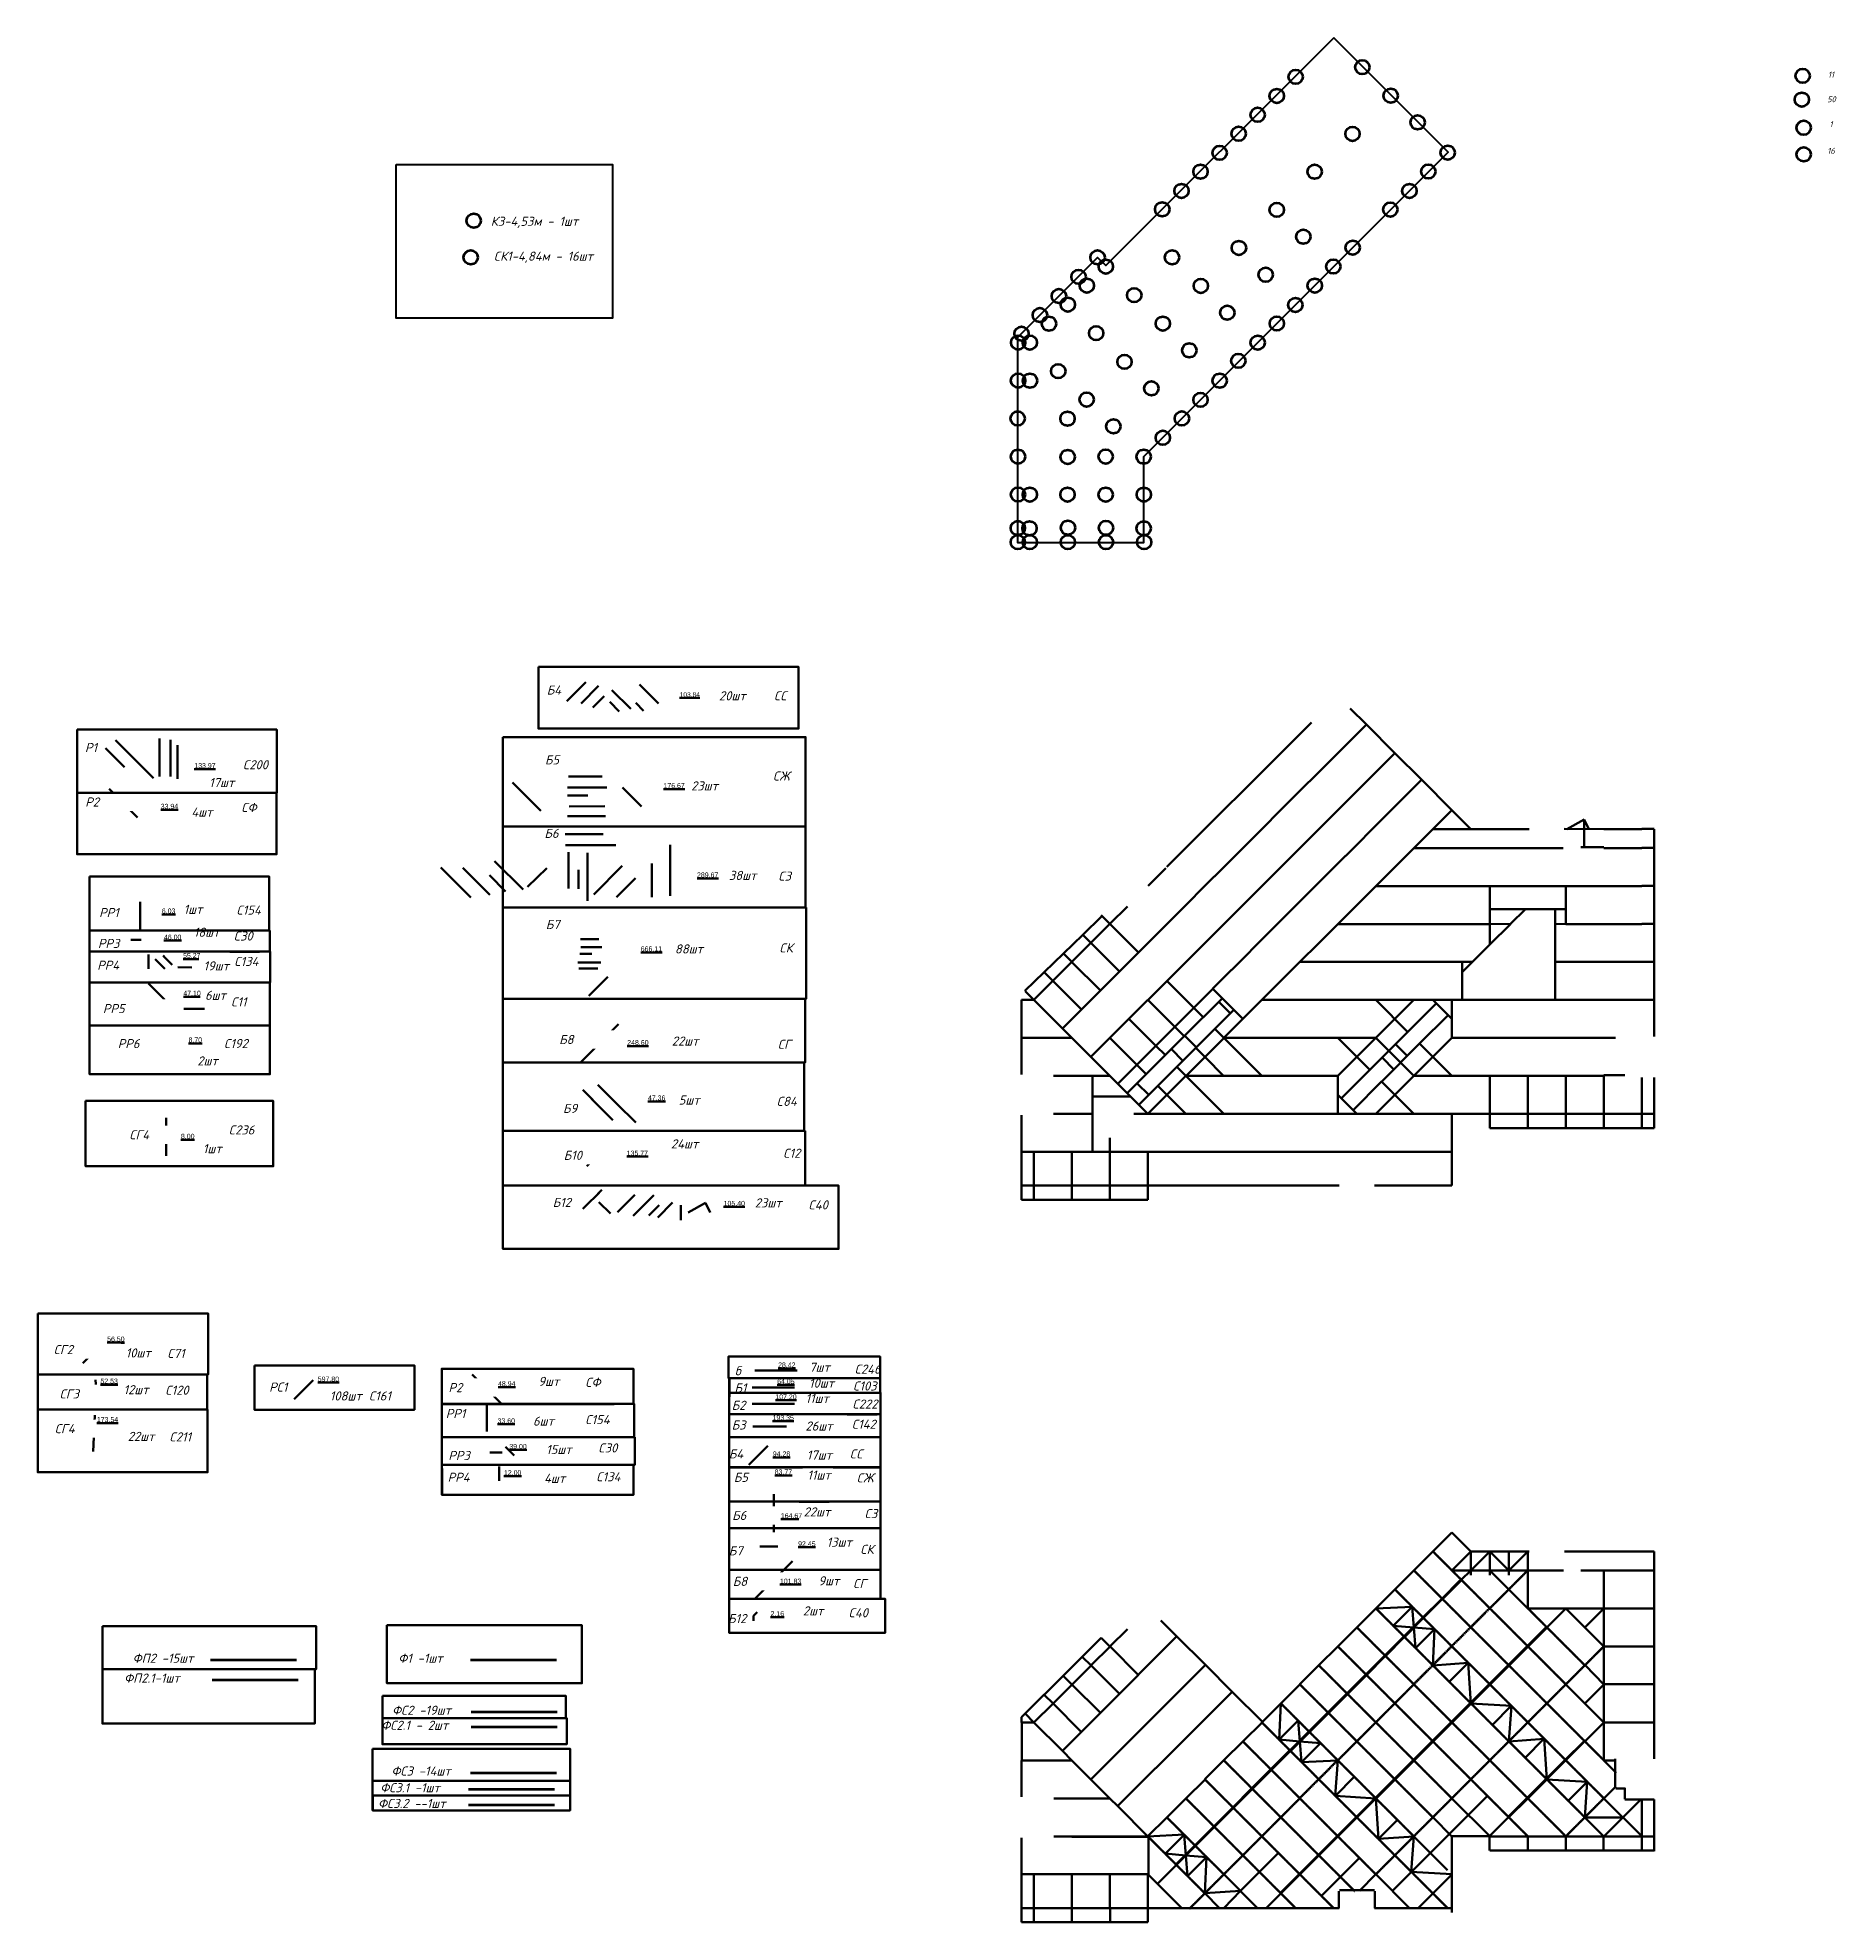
# Model space of a CAD drawing. Header units: millimetres. Extents: x -183179 to 204157, y -1110792 to 117883.
# Drawn here: x -183179 to 195475, y -574383 to -177589 of the extents above; entities that cross this region are included whole.
import ezdxf
from ezdxf.enums import TextEntityAlignment as Align

# ---------------------------------------------------------------- set-up
doc = ezdxf.new("R2010")
doc.units = ezdxf.units.MM
doc.linetypes.add('JIS_08_11', pattern=[12.8, 11, -0.6, 0.6, -0.6])
for name, color, linetype, lineweight in [('#Dimensions', 7, 'Continuous', 9), ('#разм', 7, 'Continuous', 13), ('P', 7, 'Continuous', 50), ('Б', 7, 'Continuous', 50), ('ЗОНЫ', 150, 'Continuous', 40), ('ЛК', 1, 'Continuous', 50), ('Ф', 7, 'JIS_08_11', 140)]:
    doc.layers.add(name, color=color, linetype=linetype, lineweight=lineweight)
doc.layers.add('К', color=7, linetype='Continuous')
doc.styles.get("Standard").update_dxf_attribs({"font": 'arial.ttf'})
doc.styles.add('STEP PR', font='isocpeui.ttf')

msp = doc.modelspace()

# ---------------------------------------------------------------- texts
at = {"layer": '#Dimensions', "lineweight": 13, "char_height": 1920, "width": 34536.43751, "attachment_point": 1, "style": 'STEP PR', "bg_fill": 2}
for s, insert in [('\\A1;CК1-4,84м - 16шт  ', (-87198.947, -222628.929)), ('\\A1;Б4 ', (-76013.925, -313978.371)), ('\\A1;Б6 ', (-76501.437, -344154.152)), ('\\A1;Б9 ', (-72589.151, -402056.95)), ('\\A1;Б12 ', (-74761.584, -421853.139)), ('\\A1;Б3 ', (-37075.377, -468714.834)), ('\\A1;Б12 ', (-37842.163, -509466.43))]:
    msp.add_mtext(s, dxfattribs=dict(at, insert=insert))
at = {"layer": '#разм', "color": 7, "ltscale": 100, "char_height": 1250, "attachment_point": 5, "style": 'STEP PR'}
for s, insert in [('\\A1;11', (194347.166, -185381.578)), ('\\A1;50', (194456.071, -190551.964)), ('\\A1;1', (194370.202, -195787.319)), ('\\A1;16', (194370.202, -201401.082))]:
    msp.add_mtext(s, dxfattribs=dict(at, insert=insert))
at = {"layer": 'P', "lineweight": 13, "char_height": 1920, "width": 34536.43751, "attachment_point": 1, "style": 'STEP PR', "bg_fill": 2}
for s, insert in [('\\A1;P1 ', (-173219.623, -326077.55)), ('\\A1;PP1 ', (-170236.932, -360827.082)), ('\\A1;PP3\\P ', (-96720.954, -475142.325))]:
    msp.add_mtext(s, dxfattribs=dict(at, insert=insert))
at = {"layer": 'Б', "color": 2}
msp.add_text('%%U176.67', height=1050, dxfattribs=at).set_placement((-49196.465, -335583.883), align=Align.CENTER)
at = {"layer": 'Б', "color": 3}
msp.add_text('%%U289.67', height=1050, dxfattribs=at).set_placement((-42129.659, -354395.238), align=Align.CENTER)
at = {"layer": 'Б', "color": 1}
msp.add_text('%%U666.11', height=1050, dxfattribs=at).set_placement((-53978.373, -369957.889), align=Align.CENTER)
at = {"layer": 'Б', "color": 5, "insert": (-28212.204, -315191.391), "char_height": 1920, "width": 4447.48683, "attachment_point": 1, "style": 'STEP PR', "bg_fill": 2}
msp.add_mtext('\\A1;CС', dxfattribs=at)
at = {"layer": 'Б', "color": 2, "insert": (-28438.96, -332078.873), "char_height": 1920, "width": 4447.48683, "attachment_point": 1, "style": 'STEP PR', "bg_fill": 2}
msp.add_mtext('\\A1;CЖ', dxfattribs=at)
at = {"layer": 'Б', "color": 3, "insert": (-27305.176, -353159.892), "char_height": 1920, "width": 4447.48683, "attachment_point": 1, "style": 'STEP PR', "bg_fill": 2}
msp.add_mtext('\\A1;CЗ', dxfattribs=at)
at = {"layer": 'Б', "color": 1, "insert": (-27077.244, -368274.262), "char_height": 1920, "width": 4447.48683, "attachment_point": 1, "style": 'STEP PR', "bg_fill": 2}
msp.add_mtext('\\A1;CК', dxfattribs=at)
at = {"layer": 'Б', "color": 4, "insert": (-27417.38, -388561.91), "char_height": 1920, "width": 4447.48683, "attachment_point": 1, "style": 'STEP PR', "bg_fill": 2}
msp.add_mtext('\\A1;CГ', dxfattribs=at)
at = {"layer": 'Б', "color": 84, "insert": (-27644.136, -400575.823), "char_height": 1920, "width": 4447.48683, "attachment_point": 1, "style": 'STEP PR', "bg_fill": 2}
msp.add_mtext('\\A1;C84', dxfattribs=at)
at = {"layer": 'Б', "color": 12, "insert": (-26284.771, -411495.752), "char_height": 1920, "width": 4447.48683, "attachment_point": 1, "style": 'STEP PR', "bg_fill": 2}
msp.add_mtext('\\A1;C12', dxfattribs=at)
at = {"layer": 'Б', "color": 40, "insert": (-20955.979, -422376.279), "char_height": 1920, "width": 4447.48683, "attachment_point": 1, "style": 'STEP PR', "bg_fill": 2}
msp.add_mtext('\\A1;C40', dxfattribs=at)
at = {"layer": 'Ф', "lineweight": 13, "char_height": 1920, "width": 34536.43751, "attachment_point": 1, "style": 'STEP PR', "bg_fill": 2}
for s, insert in [('\\A1;ФП2 -15шт', (-163191.057, -517823.271)), ('\\A1;Ф1 -1шт', (-107272.664, -517823.271)), ('\\A1;ФС2 -19шт', (-108568.269, -528776.422)), ('\\A1;ФС3 -14шт', (-108709.175, -541575.625))]:
    msp.add_mtext(s, dxfattribs=dict(at, insert=insert))

# ---------------------------------------------------------------- linework, layer by layer
at = {"layer": 'P', "color": 6}
for points in [[(-168148.005, -335760.684), (-162147.091, -341759.372)], [(42548.516, -364187.055), (48549.43, -370185.743)], [(38555.705, -368181.738), (44556.619, -374180.426)], [(34561.563, -372199.722), (40562.477, -378198.41)], [(30549.318, -376189.773), (36550.232, -382188.461)], [(-91685.54, -459059.243), (-85684.627, -465057.931)], [(42575.728, -516322.013), (48576.642, -522320.701)], [(38577.938, -520297.52), (44578.852, -526296.208)], [(34555.865, -524297.325), (40556.779, -530296.014)], [(30528.887, -528270.374), (36529.8, -534269.062)], [(122495.575, -556286.168), (122495.575, -559286.168)], [(130527, -556286.168), (130527, -559286.168)], [(138527, -556286.168), (138527, -559286.168)], [(146491.101, -556286.168), (146491.101, -559286.168)], [(154522.634, -556286.168), (154522.634, -559286.168)]]:
    msp.add_lwpolyline(points, dxfattribs=at)
at = {"layer": 'P', "color": 154}
for points in [[(142402.659, -342162.637), (142402.659, -348192.637)], [(154522.634, -548537.785), (157122.634, -548537.785)], [(154522.634, -556286.168), (157122.634, -556286.168)]]:
    msp.add_lwpolyline(points, dxfattribs=at)
at = {"layer": 'P', "color": 30}
for points in [[(157113.579, -344189.06), (154513.579, -344189.06)], [(157113.579, -348193.534), (154513.579, -348193.534)], [(157113.579, -356189.06), (154513.579, -356189.06)], [(42546.238, -364180.718), (40704.742, -362345.263)], [(138521.783, -364199.668), (136321.788, -364195.196)], [(157113.579, -364189.06), (154513.579, -364189.06)], [(-158834.77, -368160.467), (-161434.77, -368160.467)], [(38560.81, -368182.781), (36719.315, -366347.326)], [(34547.91, -372182.013), (32706.414, -370346.559)], [(138521.729, -372189.511), (136321.734, -372185.039)], [(157113.579, -372184.694), (154513.579, -372184.694)], [(30547.506, -376183.901), (28706.011, -374348.446)], [(26548.608, -380180.22), (23948.608, -380180.22)], [(26552.669, -380180.22), (24711.174, -378344.765)], [(157113.579, -380180.22), (154513.579, -380180.22)], [(26552.669, -388180.22), (23952.669, -388180.22)], [(157113.579, -404171.272), (154513.579, -404171.272)], [(26552.669, -412171.272), (23952.669, -412171.272)], [(26552.669, -419272.933), (23952.669, -419272.933)], [(157122.634, -496301.692), (154522.634, -496301.692)], [(157122.742, -500303.955), (154522.742, -500303.955)], [(157122.742, -508299.482), (154522.742, -508299.482)], [(42553.79, -516299.482), (40717.402, -514458.917)], [(38577.938, -520297.52), (36741.55, -518456.955)], [(157122.742, -516299.482), (154522.742, -516299.482)], [(34555.865, -524297.325), (32719.477, -522456.76)], [(30571.614, -528308.842), (28735.226, -526468.277)], [(157152.83, -524259.109), (154552.83, -524259.109)], [(26553.878, -532290.642), (24717.491, -530450.077)], [(26571.308, -532308.645), (23971.308, -532308.645)], [(157158.641, -532290.642), (154558.641, -532290.642)], [(26557.94, -540290.642), (23957.94, -540290.642)], [(26557.94, -564277.22), (23957.94, -564277.22)], [(26557.94, -571381.694), (23957.94, -571381.694)]]:
    msp.add_lwpolyline(points, dxfattribs=at)
at = {"layer": 'P', "color": 11}
for points in [[(122526.203, -364199.668), (126876.201, -364195.192)], [(122526.203, -364195.194), (122526.203, -368545.194)], [(105362.509, -387013.974), (98579.131, -380220.905)], [(97330.976, -394978.075), (90547.598, -388185.006)], [(114530.523, -396181.88), (107747.145, -389388.811)], [(106530.631, -404181.88), (99747.253, -397388.811)]]:
    msp.add_lwpolyline(points, dxfattribs=at)
at = {"layer": 'P', "color": 192}
for points in [[(114526.365, -372195.302), (118876.365, -372195.302)], [(-157729.026, -389672.745), (-153379.026, -389672.745)], [(34548.142, -404181.88), (38898.142, -404181.88)]]:
    msp.add_lwpolyline(points, dxfattribs=at)
at = {"layer": 'P', "color": 200}
for points in [[(54537.753, -376190.621), (60189.497, -381838.443)], [(50543.017, -380194.713), (56194.76, -385842.536)], [(46542.2, -384188.357), (52193.944, -389836.179)], [(42548.552, -388186.117), (48200.295, -393833.94)], [(66539.463, -388190.819), (74534.72, -396186.075)], [(62573.854, -392206.476), (66563.289, -396207.339)], [(58543.937, -396186.354), (66539.194, -404181.611)], [(54550.838, -400177.341), (58540.272, -404178.205)], [(26552.669, -412172.933), (26552.669, -419272.933)], [(34548.142, -412172.933), (34548.142, -419272.933)], [(42548.519, -412172.933), (42548.519, -419272.933)], [(50544.045, -412177.407), (50544.045, -419277.407)]]:
    msp.add_lwpolyline(points, dxfattribs=at)
at = {"layer": 'P', "color": 134}
for points in [[(60185.079, -381831.894), (62213.18, -383841.329)], [(56183.464, -385831.248), (58211.566, -387840.683)], [(66538.449, -388185.521), (64614.498, -386255.745)], [(52196.232, -389835.291), (54224.334, -391844.726)], [(62540.438, -392187.591), (60616.486, -390257.815)], [(48188.272, -393821.925), (50216.373, -395831.361)], [(58538.922, -396181.604), (56614.971, -394251.828)], [(54544.053, -400182.304), (52620.102, -398252.528)], [(50544.045, -404186.354), (47569.048, -404181.886)], [(122526.203, -404181.88), (122526.203, -407181.88)], [(130517.202, -404181.88), (130517.202, -407181.88)], [(138517.202, -404186.354), (138517.202, -407186.354)], [(146512.728, -404181.88), (146512.728, -407181.88)], [(154517.363, -404181.88), (154517.363, -407181.88)], [(42548.519, -412177.407), (42548.519, -409202.407)], [(26552.669, -419272.933), (26552.669, -422272.933)], [(34548.142, -419279.067), (34548.142, -422279.067)], [(42548.519, -419274.593), (42548.519, -422274.593)], [(50544.045, -419279.067), (50544.045, -422279.067)], [(26522.634, -571383.354), (26522.634, -574383.354)], [(34553.412, -571383.354), (34553.412, -574383.354)], [(42589.096, -571383.354), (42589.096, -574383.354)], [(50553.412, -571383.354), (50553.412, -574383.354)]]:
    msp.add_lwpolyline(points, dxfattribs=at)
at = {"layer": 'P', "color": 211}
for points in [[(38896.298, -412177.407), (38904.324, -404177.411)], [(-156111.543, -412999.343), (-156103.517, -404999.347)], [(-171165.695, -467634.567), (-171534.153, -475255.665)], [(98540.422, -508299.482), (106151.316, -507927.071)], [(110906.474, -512670.115), (110534.263, -520281.019)], [(110533.684, -520297.272), (117994.907, -519767.602)], [(117999.132, -519767.302), (118529.702, -528300.824)], [(78538.164, -528299.477), (78169.707, -535920.575)], [(118529.21, -528292.905), (127062.759, -528823.037)], [(127062.759, -528823.037), (126516.819, -536303.141)], [(126516.819, -536303.141), (133997.317, -535762.636)], [(133994.659, -535762.828), (134520.161, -544296.663)], [(82913.158, -540663.432), (90554.042, -540290.083)], [(90554.042, -540290.083), (89998.417, -547769.878)], [(134520.161, -544296.663), (143054.223, -544818.473)], [(143054.223, -544818.473), (142529.295, -552300.081)], [(89998.417, -547769.878), (98532.842, -548285.719)], [(98540.26, -548286.168), (99066.094, -556819.983)], [(142529.295, -552300.081), (150529.286, -552288.457)], [(50553.574, -556286.222), (58164.468, -555913.811)], [(99066.094, -556819.983), (106527.064, -556286.756)], [(106527.064, -556286.756), (105996.348, -563767.955)], [(62919.626, -560656.855), (62547.415, -568267.759)], [(105996.348, -563767.955), (114530.902, -564281.663)], [(62558.98, -568276.543), (70010.363, -567749.49)]]:
    msp.add_lwpolyline(points, dxfattribs=at)
at = {"layer": 'P', "color": 71}
for points in [[(-173689.321, -456666.789), (-169694.835, -452670.968)], [(110534.362, -496313.138), (114528.847, -492317.317)], [(106531.534, -500308.459), (110526.02, -496312.638)], [(102521.552, -504312.491), (106516.037, -500316.669)], [(98531.48, -508303.897), (102525.966, -504308.075)], [(94548.449, -512312.491), (98542.935, -508316.669)], [(90558.378, -516303.897), (94552.863, -512308.075)], [(86557.451, -520276.645), (90551.936, -516280.824)], [(82567.379, -524268.052), (86561.865, -520272.23)], [(78538.164, -528299.477), (82532.65, -524303.655)], [(74544.734, -532295.057), (78539.219, -528299.235)]]:
    msp.add_lwpolyline(points, dxfattribs=at)
at = {"layer": 'P', "color": 120}
for points in [[(-171006.328, -460171.405), (-170633.672, -464525.487)], [(106162.685, -507936.048), (106535.341, -512290.129)], [(102165.288, -511928.955), (106530.405, -512289.721)], [(106535.341, -512290.129), (110898.429, -512674.661)], [(106535.948, -512301.745), (106904.075, -516666.248)], [(82167.604, -531934.243), (82540.26, -536288.325)], [(78170.207, -535927.151), (82535.324, -536287.917)], [(82540.26, -536288.325), (86903.348, -536672.857)], [(82540.867, -536299.941), (82908.994, -540664.444)], [(58176.552, -555934.35), (58549.208, -560288.432)], [(54179.154, -559927.258), (58544.272, -560288.024)], [(58549.208, -560288.432), (62912.296, -560672.963)], [(58549.815, -560300.048), (58917.942, -564664.55)]]:
    msp.add_lwpolyline(points, dxfattribs=at)
at = {"layer": 'P', "color": 161}
for points in [[(118529.21, -496301.332), (114536.471, -500298.898)], [(118519.135, -500282.825), (122529.854, -496303.299)], [(122529.854, -496303.299), (126524.593, -500298.869)], [(126529.21, -500303.955), (130539.929, -496324.429)], [(112394.074, -506245.099), (116388.961, -502249.679)], [(112532.552, -506385.995), (116527.439, -502390.576)], [(114531.42, -500303.955), (118531.42, -500303.955)], [(118529.21, -500303.955), (116528.098, -502305.068)], [(118529.21, -500303.955), (122529.21, -500303.596)], [(108399.186, -510240.518), (112394.074, -506245.099)], [(108531.913, -510363.571), (112526.8, -506368.151)], [(102165.288, -511928.955), (106162.685, -507936.048)], [(104404.299, -514235.938), (108399.186, -510240.518)], [(104537.026, -514358.99), (108531.913, -510363.571)], [(134520.236, -512306.219), (138517.634, -508313.312)], [(142531.784, -512306.219), (146529.181, -508313.312)], [(100409.412, -518231.357), (104404.299, -514235.938)], [(100534.816, -518356.78), (104529.703, -514361.361)], [(106904.238, -516667.852), (110901.635, -512674.944)], [(130383.94, -516248.495), (134378.827, -512253.075)], [(130522.418, -516389.391), (134517.306, -512393.972)], [(96414.525, -522226.777), (100409.412, -518231.357)], [(96534.069, -522356.994), (100528.956, -518361.575)], [(114001.424, -523765.038), (117998.822, -519772.13)], [(126389.053, -520243.914), (130383.94, -516248.495)], [(126521.779, -520366.966), (130516.667, -516371.547)], [(92419.638, -526222.196), (96414.525, -522226.777)], [(92539.182, -526352.414), (96534.069, -522356.994)], [(122394.166, -524239.334), (126389.053, -520243.914)], [(122526.892, -524362.386), (126521.779, -520366.966)], [(88424.751, -530217.615), (92419.638, -526222.196)], [(88541.392, -530354.678), (92536.279, -526359.258)], [(118399.278, -528234.753), (122394.166, -524239.334)], [(118524.682, -528360.176), (122519.569, -524364.756)], [(142515.87, -528286.081), (146513.267, -524293.173)], [(84429.863, -534213.035), (88424.751, -530217.615)], [(84539.128, -534352.414), (88534.015, -530356.994)], [(114404.391, -532230.172), (118399.278, -528234.753)], [(114523.936, -532360.39), (118518.823, -528364.971)], [(123061.579, -532825.085), (127058.977, -528832.177)], [(78169.734, -535920.008), (82164.621, -531924.588)], [(80434.976, -538208.454), (84429.863, -534213.035)], [(80541.392, -538350.15), (84536.279, -534354.731)], [(110409.504, -536225.592), (114404.391, -532230.172)], [(110529.048, -536355.81), (114523.936, -532360.39)], [(142515.87, -536297.379), (146513.267, -532304.472)], [(76384.238, -542239.463), (80379.125, -538244.044)], [(76475.404, -542356.705), (80470.291, -538361.286)], [(82913.158, -540663.432), (86908.045, -536668.012)], [(106414.617, -540221.011), (110409.504, -536225.592)], [(106531.258, -540358.074), (110526.146, -536362.654)], [(129938.628, -539760.564), (133936.025, -535767.656)], [(138366.652, -540207.516), (142364.049, -536214.608)], [(138491.325, -540290.642), (142488.723, -536297.734)], [(72389.351, -546234.883), (76384.238, -542239.463)], [(72480.516, -546352.125), (76475.404, -542356.705)], [(102419.73, -544216.431), (106414.617, -540221.011)], [(102528.994, -544355.81), (106523.882, -540360.39)], [(134337.186, -544214.308), (138334.583, -540221.4)], [(134461.86, -544297.433), (138459.257, -540304.525)], [(68394.463, -550230.302), (72389.351, -546234.883)], [(68543.602, -550289.564), (72538.489, -546294.144)], [(90010.344, -547756.09), (94005.231, -543760.671)], [(98424.843, -548211.85), (102419.73, -544216.431)], [(98531.258, -548353.546), (102526.146, -544358.126)], [(130410.991, -548203.396), (134408.388, -544210.488)], [(130535.665, -548286.522), (134533.062, -544293.614)], [(139057.105, -548820.719), (143054.503, -544827.811)], [(146522.526, -548286.168), (149039.88, -545768.921)], [(64399.576, -554225.721), (68394.463, -550230.302)], [(64545.866, -554287.3), (68540.753, -550291.88)], [(94374.104, -552242.859), (98368.991, -548247.44)], [(94465.27, -552360.101), (98460.157, -548364.682)], [(118066.227, -551754.18), (122063.625, -547761.273)], [(126413.566, -552196.304), (130410.963, -548203.396)], [(126538.239, -552279.43), (130535.637, -548286.522)], [(150529.286, -552288.457), (154378.481, -548430.193)], [(60404.689, -558221.141), (64399.576, -554225.721)], [(60540.76, -558292.353), (64535.647, -554296.934)], [(90379.217, -556238.278), (94374.104, -552242.859)], [(90470.383, -556355.521), (94465.27, -552360.101)], [(99065.891, -556816.245), (103063.289, -552823.337)], [(114068.802, -555747.088), (118066.2, -551754.18)], [(122494.226, -556250.269), (126491.623, -552257.361)], [(146522.554, -556286.168), (150519.951, -552293.26)], [(54268.483, -559906.694), (58263.371, -555911.274)], [(56409.802, -562216.56), (60404.689, -558221.141)], [(56545.872, -562287.773), (60540.76, -558292.353)], [(86384.33, -560233.698), (90379.217, -556238.278)], [(86533.468, -560292.959), (90528.356, -556297.54)], [(109994.632, -559821.258), (113992.03, -555828.35)], [(52548.184, -566280.791), (56545.872, -562287.773)], [(58917.47, -564650.118), (62912.357, -560654.698)], [(74019.212, -563747.25), (78016.609, -559754.342)], [(82389.443, -564229.117), (86384.33, -560233.698)], [(82535.732, -564290.695), (86530.619, -560295.276)], [(91070.365, -564816.299), (95067.763, -560823.391)], [(106055.273, -563760.618), (110052.67, -559767.71)], [(70012.42, -567749.514), (74009.818, -563756.606)], [(78394.555, -568224.537), (82389.443, -564229.117)], [(78530.626, -568295.749), (82525.513, -564300.33)], [(87072.629, -568814.035), (91070.027, -564821.127)], [(98518.532, -564281.694), (95091.369, -567727.584)], [(102012.636, -567758.516), (106010.033, -563765.608)], [(110533.712, -568297.487), (114531.109, -564304.579)], [(66549.316, -571383.354), (70012.593, -567749.333)], [(75443.074, -571383.354), (78540.228, -568286.253)], [(107461.293, -571383.354), (110530.469, -568300.716)]]:
    msp.add_lwpolyline(points, dxfattribs=at)
at = {"layer": 'P', "color": 40}
for points in [[(23956.819, -531217.118), (24720.656, -530453.605)], [(23956.819, -532290.642), (23956.819, -531210.642)]]:
    msp.add_lwpolyline(points, dxfattribs=at)
at = {"layer": 'Б', "color": 3}
for points in [[(93149.345, -318822.914), (96536.439, -322209.904)], [(96533.965, -322207.43), (102533.753, -328207.245)], [(102533.753, -328207.245), (108183.52, -333857.044)], [(108183.52, -333857.044), (114533.301, -340206.901)], [(157113.579, -348195.194), (157113.579, -344195.194)], [(-71418.235, -349052.217), (-71418.235, -356752.217)], [(157113.579, -356195.194), (157113.579, -348195.194)], [(-98315.051, -352287.914), (-91965.27, -358637.771)], [(-93670.498, -352394.46), (-88020.731, -358044.259)], [(-86987.591, -350932.376), (-80987.804, -356932.19)], [(-80059.259, -356364.786), (-76003.388, -352421.24)], [(-69334.802, -356816.517), (-69334.802, -352816.517)], [(-67401.098, -349190.425), (-67401.098, -359290.425)], [(-66116.519, -357971.446), (-60106.061, -351961.089)], [(-53863.115, -351432.096), (-53863.115, -358532.096)], [(-88065.759, -353938.34), (-84678.666, -357325.33)], [(-61343.267, -358527.387), (-57348.114, -354532.233)], [(157113.579, -364195.194), (157113.579, -356195.194)], [(36821.265, -366468.035), (40877.136, -362524.489)], [(136320.781, -372186.354), (136320.781, -364186.354)], [(157113.579, -372181.827), (157113.579, -364181.827)], [(32767.295, -370409.734), (36823.166, -366466.187)], [(28713.353, -374351.404), (32769.224, -370407.858)], [(136320.781, -380190.828), (136320.781, -372190.828)], [(157113.579, -380181.827), (157113.579, -372181.827)], [(24657.186, -378295.238), (28713.058, -374351.691)], [(23951.548, -388186.354), (23951.548, -380186.354)], [(105255.32, -386915.438), (111265.778, -380905.08)], [(157113.579, -380185.363), (157113.579, -387885.363)], [(107728.175, -389388.334), (113738.633, -383377.977)], [(23951.548, -388185.416), (23951.548, -395885.416)], [(101264.219, -390905.964), (105259.372, -386910.81)], [(97264.238, -394905.945), (101259.391, -390910.792)], [(103737.047, -393383.122), (107732.201, -389387.969)], [(91253.78, -400916.303), (97264.238, -394905.945)], [(99775.319, -397344.851), (103770.472, -393349.698)], [(157113.579, -396482.872), (157113.579, -407182.872)], [(93728.853, -403391.216), (99739.311, -397380.858)], [(23951.548, -404477.407), (23951.548, -412177.407)], [(114526.149, -412177.353), (114526.149, -404177.353)], [(122526.203, -407182.527), (130526.203, -407182.527)], [(130526.203, -407182.527), (138526.203, -407182.527)], [(138526.203, -407182.527), (146526.203, -407182.527)], [(146517.255, -407182.527), (157117.255, -407182.527)], [(23951.548, -412177.407), (23951.548, -422277.407)], [(114526.149, -412177.407), (114526.149, -419277.407)], [(34548.142, -422275.186), (23948.142, -422275.186)], [(34548.142, -422275.186), (42548.142, -422275.186)], [(42548.519, -422275.186), (50548.519, -422275.186)], [(157118.85, -500302.964), (157118.85, -496302.964)], [(157118.85, -508289.65), (157118.85, -500289.65)], [(53239.214, -510828.427), (56655.431, -514186.04)], [(157118.85, -516289.65), (157118.85, -508289.65)], [(36714.096, -518460.165), (40714.226, -514460.089)], [(56639.581, -514176.673), (62639.557, -520176.299)], [(32718.754, -522455.615), (36718.884, -518455.539)], [(157118.85, -524289.65), (157118.85, -516289.65)], [(28718.624, -526455.691), (32718.754, -522455.615)], [(62650.275, -520193.94), (68300.031, -525843.751)], [(24720.834, -530453.427), (28720.964, -526453.351)], [(68310.042, -525826.81), (74659.834, -532176.656)], [(157118.85, -532289.65), (157118.85, -524289.65)], [(23983.609, -532263.744), (23983.609, -540263.744)], [(157118.85, -532289.65), (157118.85, -539989.65)], [(23956.819, -540290.642), (23956.819, -547990.642)], [(23956.819, -556587.159), (23956.819, -564287.159)], [(50706.28, -556286.168), (50706.28, -564286.168)], [(23956.819, -564281.694), (23956.819, -574381.694)], [(34553.412, -574379.473), (23953.413, -574381.694)], [(34553.412, -574379.473), (42553.412, -574379.473)], [(42553.79, -574379.473), (50553.79, -574379.473)]]:
    msp.add_lwpolyline(points, dxfattribs=at)
at = {"layer": 'Б', "color": 5}
for points in [[(78537.307, -328200.401), (82538.319, -324201.207)], [(82535.255, -324204.27), (84976.858, -321766.839)], [(74537.226, -332198.137), (78538.238, -328198.943)], [(70530.745, -336204.755), (74531.757, -332205.561)], [(66536.531, -340193.059), (70537.543, -336193.865)], [(62545.665, -344185.799), (66546.677, -340186.605)], [(58544.653, -348188.68), (62545.665, -344189.486)], [(54543.641, -352191.561), (58544.653, -348192.367)], [(50611.53, -356132.14), (54288.285, -352454.985)], [(42546.361, -364193.256), (46223.116, -360516.1)], [(38547.504, -368186.249), (42548.516, -364187.055)], [(34554.693, -372180.932), (38555.705, -368181.738)], [(30553.681, -376183.813), (34554.693, -372184.619)], [(26552.669, -380186.694), (30553.681, -376187.5)], [(110519.412, -380190.828), (114525.787, -384174.728)], [(32554.539, -386188.113), (34547.867, -388182.867)], [(34548.142, -388183.18), (38541.709, -392179.919)], [(38547.254, -392184.302), (42540.822, -396181.041)], [(42548.519, -396181.88), (44200.808, -397838.848)], [(90516.76, -400175.244), (94523.135, -404159.143)], [(118528.851, -496301.332), (126528.851, -496301.692)], [(122531.115, -500303.596), (130531.115, -500303.955)], [(42567.211, -516317.038), (46274.242, -512632.007)], [(38577.938, -520274.401), (42589.929, -516286.221)], [(34585.053, -524330.513), (38597.044, -520342.333)], [(30569.931, -528310.515), (34581.921, -524322.335)], [(26557.94, -532294.668), (30569.931, -528306.488)], [(70579.927, -536280.199), (74591.918, -532292.019)], [(32556.997, -538282.717), (34552.349, -540289.572)], [(66567.936, -540268.379), (70579.927, -536280.199)], [(34553.412, -540287.467), (38554.128, -544291.2)], [(62555.946, -544256.559), (66567.936, -540268.379)], [(38551.202, -544288.432), (42555.664, -548288.417)], [(58563.061, -548312.672), (62575.052, -544324.492)], [(42555.664, -548288.417), (44201.088, -549938.108)], [(54547.939, -552292.673), (58559.929, -548304.493)], [(50535.948, -556276.826), (54547.939, -552288.646)]]:
    msp.add_lwpolyline(points, dxfattribs=at)
at = {"layer": 'Б', "color": 4}
for points in [[(88525.466, -330228.701), (96517.303, -322239.924)], [(94525.735, -336226.672), (102517.572, -328237.896)], [(80532.304, -338218.826), (88524.141, -330230.049)], [(86532.573, -344216.798), (94524.41, -336228.021)], [(100177.006, -341851.088), (108168.842, -333862.311)], [(72539.142, -346208.951), (80530.979, -338220.175)], [(78539.411, -352206.923), (86531.248, -344218.147)], [(92183.844, -349841.213), (100175.68, -341852.436)], [(64545.98, -354199.077), (72537.817, -346210.3)], [(70546.25, -360197.048), (78538.086, -352208.272)], [(84174.117, -357851.994), (92165.954, -349863.217)], [(56536.254, -362209.858), (64528.09, -354221.081)], [(62536.523, -368207.829), (70528.359, -360219.053)], [(76180.955, -365842.119), (84172.792, -357853.343)], [(48543.092, -370199.983), (56534.928, -362211.206)], [(54543.361, -376197.955), (62535.197, -368209.178)], [(68187.793, -373832.244), (76179.63, -365843.468)], [(40549.93, -378190.108), (48541.766, -370201.332)], [(46550.199, -384188.08), (54542.036, -376199.304)], [(60189.59, -381827.386), (68181.426, -373838.609)], [(32551.726, -386185.249), (40543.563, -378196.473)], [(38551.995, -392183.221), (46543.832, -384194.445)], [(-68866.472, -393297.423), (-60874.636, -385308.647)], [(-32256.513, -506359.611), (-24255.668, -498358.629)], [(48527.323, -522269.242), (56528.169, -514268.261)], [(40599.93, -530246.873), (48600.776, -522245.892)], [(54549.236, -528295.383), (62550.081, -520294.402)], [(60170.812, -533966.04), (68171.657, -525965.059)], [(32577.708, -538298.987), (40578.553, -530298.006)], [(46551.58, -536292.905), (54552.425, -528291.924)], [(52199.65, -541941.407), (60200.495, -533940.426)], [(38553.852, -544290.924), (46554.697, -536289.943)], [(44175.555, -549961.674), (52176.401, -541960.693)]]:
    msp.add_lwpolyline(points, dxfattribs=at)
at = {"layer": 'Б', "color": 2}
for points in [[(-71797.686, -330267.337), (-63797.686, -330267.337)], [(-83238.408, -334383.805), (-77236.538, -340381.537)], [(-63376.068, -335428.243), (-71676.068, -335428.243)], [(-71664.967, -337148.713), (-67364.967, -337148.713)], [(-60045.49, -335449.572), (-56050.269, -339444.658)], [(-71273.105, -339422.676), (-63803.124, -339418.957)], [(114533.301, -340206.901), (118528.522, -344201.987)], [(118528.413, -344197.404), (126528.413, -344197.404)], [(126523.939, -344197.404), (130823.939, -344197.404)], [(146517.255, -344197.404), (138217.257, -344192.929)], [(146517.255, -344197.404), (154517.255, -344197.404)], [(130531.829, -348261.752), (138001.81, -348258.034)], [(116727.152, -380181.827), (116727.152, -372181.827)], [(26552.669, -380190.381), (32554.539, -386188.113)], [(38904.319, -404181.88), (38904.319, -396181.88)], [(38896.298, -400534.511), (46866.298, -400534.511)], [(114526.149, -404181.88), (122526.149, -404181.88)], [(122526.203, -404181.88), (130526.203, -404181.88)], [(130521.729, -404181.88), (138521.729, -404181.88)], [(138521.729, -404181.88), (146521.729, -404181.88)], [(146517.255, -404181.88), (154517.255, -404181.88)], [(26552.669, -419279.067), (34552.669, -419279.067)], [(34548.142, -419279.067), (42548.142, -419279.067)], [(42548.519, -419279.067), (50548.519, -419279.067)], [(59442.277, -419278.301), (66542.277, -419278.301)], [(66539.841, -419279.067), (74539.841, -419279.067)], [(74540.615, -419278.301), (81640.615, -419278.301)], [(106530.677, -419274.593), (98230.677, -419274.593)], [(106528.241, -419279.833), (114528.241, -419279.833)], [(-30034.37, -480825.855), (-22034.37, -480825.855)], [(146522.526, -496301.692), (138222.527, -496297.216)], [(146522.526, -496301.692), (154522.526, -496301.692)], [(130527.041, -500303.955), (138027.041, -500303.955)], [(130491.101, -508299.482), (138491.101, -508299.482)], [(138527, -508299.482), (146527, -508299.482)], [(26553.878, -532290.642), (32561.395, -538282.717)], [(146522.526, -540290.642), (149022.526, -540290.642)], [(44208.544, -549941.407), (50558.336, -556291.253)], [(26557.94, -571383.354), (34557.94, -571383.354)], [(34553.412, -571383.354), (42553.412, -571383.354)], [(42553.412, -571383.354), (50553.412, -571383.354)]]:
    msp.add_lwpolyline(points, dxfattribs=at)
at = {"layer": 'Б', "color": 12}
for points in [[(110562.031, -344202.126), (114563.264, -340203.153)], [(106560.798, -348201.099), (110562.031, -344202.126)], [(102559.565, -352200.072), (106560.798, -348201.099)], [(98558.333, -356199.044), (102559.565, -352200.072)], [(94557.1, -360198.017), (98558.333, -356199.044)], [(90555.867, -364196.99), (94557.1, -360198.017)], [(86554.634, -368195.963), (90555.867, -364196.99)], [(82553.401, -372194.936), (86554.634, -368195.963)], [(78552.168, -376193.909), (82553.401, -372194.936)], [(74550.936, -380192.882), (78552.168, -376193.909)], [(70549.703, -384191.855), (74550.936, -380192.882)], [(102527.746, -384155.59), (106528.979, -380156.617)], [(66548.47, -388190.828), (70549.703, -384191.855)], [(98528.568, -388152.509), (102529.801, -384153.536)], [(62560.377, -392202.664), (66561.61, -388203.691)], [(94499.181, -392154.608), (98500.414, -388155.635)], [(110527.854, -392191.49), (114529.086, -388192.517)], [(58559.144, -396201.637), (62560.377, -392202.664)], [(90532.934, -396152.563), (94534.167, -392153.59)], [(106528.676, -396188.408), (110529.909, -392189.435)], [(54542.73, -400180.98), (58543.963, -396182.007)], [(102528.567, -400183.908), (106529.8, -396184.935)], [(50549.605, -404176.314), (54550.838, -400177.341)], [(98528.568, -404183.935), (102529.801, -400184.962)], [(-67596.927, -415150.328), (-63595.694, -411151.355)]]:
    msp.add_lwpolyline(points, dxfattribs=at)
at = {"layer": 'Б', "color": 1}
for points in [[(110528.413, -344197.404), (118528.413, -344197.404)], [(106530.677, -348204.142), (114530.677, -348204.142)], [(114526.149, -348195.194), (118526.149, -348195.194)], [(118523.939, -348199.668), (122523.939, -348199.668)], [(122530.677, -348204.142), (130530.677, -348204.142)], [(146517.255, -348051.49), (141667.255, -348051.49)], [(146522.053, -348204.142), (154522.053, -348204.142)], [(98530.623, -356199.668), (106530.623, -356199.668)], [(106530.623, -356199.668), (114530.623, -356199.668)], [(114530.623, -356199.668), (122530.623, -356199.668)], [(122512.674, -356208.67), (122512.674, -364208.67)], [(122521.999, -356199.668), (130521.999, -356199.668)], [(130521.999, -356199.668), (138521.999, -356199.668)], [(138521.729, -356213.144), (138521.729, -364213.144)], [(138521.999, -356199.668), (146521.999, -356199.668)], [(146517.417, -356199.668), (154517.417, -356199.668)], [(122517.292, -361042.003), (130517.292, -361042.003)], [(130521.911, -361042.003), (138521.911, -361042.003)], [(90534.989, -364199.668), (98534.989, -364199.668)], [(98534.989, -364199.668), (106534.989, -364199.668)], [(106534.989, -364199.668), (114534.989, -364199.668)], [(114526.365, -364199.668), (122526.365, -364199.668)], [(138521.783, -364199.668), (146521.783, -364199.668)], [(146521.783, -364199.668), (154521.783, -364199.668)], [(-69186.58, -365153.046), (-61186.58, -365153.046)], [(-64650.272, -372281.639), (-69500.272, -372281.639)], [(-69012.949, -370493.976), (-66512.949, -370493.976)], [(-68868.157, -369071.719), (-64418.157, -369071.719)], [(82534.989, -372195.302), (90534.989, -372195.302)], [(90534.989, -372195.302), (98534.989, -372195.302)], [(98534.989, -372195.302), (106534.989, -372195.302)], [(106526.365, -372195.302), (114526.365, -372195.302)], [(138521.783, -372195.302), (146521.783, -372195.302)], [(146521.783, -372195.302), (154521.783, -372195.302)], [(-69230.817, -373583.586), (-65230.817, -373583.586)], [(-67181.711, -379332.009), (-63180.479, -375333.036)], [(74539.463, -380190.828), (82539.463, -380190.828)], [(82539.463, -380190.828), (90539.463, -380190.828)], [(90539.463, -380190.828), (98539.463, -380190.828)], [(98530.839, -380190.828), (106530.839, -380190.828)], [(106530.839, -380190.828), (114530.839, -380190.828)], [(114530.839, -380190.828), (122530.839, -380190.828)], [(114530.839, -380190.828), (114530.839, -388190.828)], [(122526.257, -380190.828), (130526.257, -380190.828)], [(130526.257, -380190.828), (138526.257, -380190.828)], [(138526.257, -380190.828), (146526.257, -380190.828)], [(146517.417, -380190.828), (154517.417, -380190.828)], [(56188.357, -385826.359), (60189.59, -381827.386)], [(26552.669, -388186.354), (34552.669, -388186.354)], [(52187.124, -389825.332), (56188.357, -385826.359)], [(66539.463, -388190.828), (74539.463, -388190.828)], [(74539.463, -388190.828), (82539.463, -388190.828)], [(82539.463, -388190.828), (90539.463, -388190.828)], [(90530.839, -388190.828), (98530.839, -388190.828)], [(114526.257, -388190.828), (122526.257, -388190.828)], [(122526.257, -388190.828), (130526.257, -388190.828)], [(130526.257, -388190.828), (138526.257, -388190.828)], [(138517.417, -388190.828), (146517.417, -388190.828)], [(146517.417, -388190.828), (149017.417, -388190.828)], [(48185.891, -393824.305), (52187.124, -389825.332)], [(30690.337, -396163.877), (34530.337, -396163.877)], [(34548.142, -396150.509), (42548.142, -396150.509)], [(44205.537, -397839.384), (48206.77, -393840.411)], [(58543.937, -396186.354), (66543.937, -396186.354)], [(66543.937, -396186.354), (74543.937, -396186.354)], [(74543.937, -396186.354), (82543.937, -396186.354)], [(82535.313, -396186.354), (90535.313, -396186.354)], [(90535.313, -396186.354), (90535.313, -404186.354)], [(106530.731, -396186.354), (114530.731, -396186.354)], [(114530.731, -396186.354), (122530.731, -396186.354)], [(122530.731, -396186.354), (130530.731, -396186.354)], [(130521.891, -396186.354), (138521.891, -396186.354)], [(138521.891, -396186.354), (146521.891, -396186.354)], [(146517.255, -396047.07), (150967.255, -396047.07)], [(30672.889, -404181.88), (34512.889, -404181.88)], [(50544.045, -404186.354), (58544.045, -404186.354)], [(58544.045, -404186.354), (66544.045, -404186.354)], [(66544.045, -404186.354), (74544.045, -404186.354)], [(74535.421, -404186.354), (82535.421, -404186.354)], [(82535.421, -404186.354), (90535.421, -404186.354)], [(90535.421, -404186.354), (98535.421, -404186.354)], [(98530.839, -404186.354), (106530.839, -404186.354)], [(106530.839, -404186.354), (114530.839, -404186.354)], [(26552.669, -412177.407), (34552.669, -412177.407)], [(34552.669, -412177.407), (42552.669, -412177.407)], [(42552.669, -412177.407), (50552.669, -412177.407)], [(50544.045, -412177.407), (58544.045, -412177.407)], [(58544.045, -412177.407), (66544.045, -412177.407)], [(66544.045, -412177.407), (74544.045, -412177.407)], [(74539.463, -412177.407), (82539.463, -412177.407)], [(82539.463, -412177.407), (90539.463, -412177.407)], [(90539.463, -412177.407), (98539.463, -412177.407)], [(98530.623, -412177.407), (106530.623, -412177.407)], [(106530.623, -412177.407), (114530.623, -412177.407)], [(-30889.3, -496373.849), (-22889.3, -496373.849)], [(141666.823, -500303.955), (146516.823, -500303.955)], [(146516.823, -500303.955), (154516.823, -500303.955)], [(146557.196, -508299.482), (154557.196, -508299.482)], [(146489.818, -516299.482), (154489.818, -516299.482)], [(146552.722, -524259.109), (154552.722, -524259.109)], [(146552.722, -532290.642), (154552.722, -532290.642)], [(26557.94, -540290.642), (34557.94, -540290.642)], [(34537.792, -548286.168), (30737.792, -548286.168)], [(34553.412, -548286.168), (42553.412, -548286.168)], [(34518.16, -556286.168), (30718.16, -556286.168)], [(26557.94, -564281.694), (34557.94, -564281.694)], [(34553.412, -564281.694), (42553.412, -564281.694)], [(42553.412, -564281.694), (50553.412, -564281.694)]]:
    msp.add_lwpolyline(points, dxfattribs=at)
at = {"layer": 'Б', "color": 40}
for points in [[(142402.659, -342162.637), (138718.425, -344220.505)], [(142402.659, -342162.637), (143367.369, -344217.445)], [(126874.306, -364195.194), (130018.75, -361046.39)], [(136320.781, -364186.354), (136320.781, -361046.354)], [(122525.24, -368544.421), (126873.866, -364195.634)], [(118874.306, -372190.828), (122525.24, -368544.421)], [(116727.152, -374342.402), (118874.545, -372190.589)], [(62210.065, -383855.501), (66211.298, -379856.528)], [(65490.592, -380574.901), (67894.075, -382979.743)], [(58215.273, -387843.597), (62216.506, -383844.624)], [(64628.376, -386274.512), (68629.609, -382275.539)], [(54213.286, -391843.325), (58214.518, -387844.352)], [(58316.615, -387747.965), (60720.099, -390152.808)], [(60633.584, -390262.609), (64634.817, -386263.636)], [(50211.298, -395843.052), (54212.531, -391844.079)], [(55496.95, -390583.437), (57900.434, -392988.279)], [(56631.596, -394262.336), (60632.829, -390263.363)], [(99920.913, -392402.057), (102324.397, -394806.899)], [(102606.265, -389432.169), (105009.748, -391837.012)], [(46209.31, -399842.78), (50210.543, -395843.807)], [(52629.609, -398262.064), (56630.842, -394263.091)], [(48313.968, -397751.525), (50717.452, -400156.367)], [(48627.621, -402261.791), (52628.854, -398262.818)]]:
    msp.add_lwpolyline(points, dxfattribs=at)
at = {"layer": 'Б', "color": 84}
for points in [[(64184.873, -377833.632), (70532.898, -384185.244)], [(98530.623, -388181.88), (106523.191, -396169.925)], [(44185.645, -397819.886), (50533.67, -404171.499)], [(50544.045, -419279.067), (59444.045, -419279.067)], [(81636.65, -419278.301), (90836.65, -419278.301)]]:
    msp.add_lwpolyline(points, dxfattribs=at)
at = {"layer": 'Б', "color": 200}
for points in [[(122526.203, -396186.354), (122526.203, -404186.354)], [(130517.202, -396181.88), (130517.202, -404181.88)], [(138517.202, -396186.354), (138517.202, -404186.354)], [(146512.728, -396181.88), (146512.728, -404181.88)], [(154517.363, -404181.88), (154517.363, -396481.88)]]:
    msp.add_lwpolyline(points, dxfattribs=at)
at = {"layer": 'Б', "color": 142}
for points in [[(114533.63, -492306.246), (118528.851, -496301.332)], [(118529.21, -496301.692), (118529.21, -501301.692)], [(122531.474, -496304.919), (122531.474, -501304.919)], [(126529.21, -496301.692), (130829.21, -496301.692)], [(126529.21, -496301.692), (126529.21, -501301.692)], [(130527, -496301.692), (130527.041, -500301.692)], [(130531.115, -500303.955), (130531.115, -508303.955)], [(146522.526, -500290.642), (146522.526, -508290.642)], [(146522.526, -508290.642), (146522.526, -516290.642)], [(146522.526, -516290.642), (146522.526, -524290.642)], [(146522.526, -524290.642), (146522.526, -532290.642)], [(146522.526, -532290.642), (146522.526, -540290.642)], [(154522.634, -548438.874), (154522.634, -556288.874)], [(157118.85, -548537.785), (157118.85, -559387.785)], [(114500.049, -556250.269), (122500.049, -556250.269)], [(114531.42, -556286.168), (114531.42, -564286.168)], [(122495.575, -556286.168), (130495.575, -556286.168)], [(122531.474, -559286.814), (130531.474, -559286.814)], [(130491.101, -556286.168), (138491.101, -556286.168)], [(130527, -559286.814), (138527, -559286.814)], [(138491.101, -556286.168), (146491.101, -556286.168)], [(138527, -559286.814), (146527, -559286.814)], [(146486.627, -556286.168), (154486.627, -556286.168)], [(146527, -559286.814), (157127, -559286.814)], [(114531.42, -564286.168), (114531.42, -572286.168)], [(74544.734, -571383.354), (81644.734, -571383.354)]]:
    msp.add_lwpolyline(points, dxfattribs=at)
at = {"layer": 'Б', "color": 103}
for points in [[(122531.474, -500303.955), (126544.578, -504281.077)], [(130527, -508299.482), (126549.879, -504286.377)], [(146522.526, -524290.642), (142572.548, -520250.818)], [(114531.42, -556286.168), (110560.147, -552267.276)], [(146522.526, -556286.168), (142530.124, -552288.265)], [(59449.316, -571383.354), (66549.316, -571383.354)], [(65646.394, -571383.354), (62558.98, -568276.543)], [(66549.316, -571383.354), (74549.316, -571383.354)], [(106554.113, -571378.88), (98234.113, -571378.88)], [(106554.113, -571378.88), (114554.113, -571378.88)]]:
    msp.add_lwpolyline(points, dxfattribs=at)
at = {"layer": 'Б', "color": 222}
for points in [[(138525.668, -508300.799), (146516.64, -516290.44)], [(138525.668, -524295.115), (146516.64, -532284.757)], [(146522.526, -540290.642), (149138.875, -542906.883)], [(114530.088, -548287.485), (122521.06, -556277.126)], [(146557.04, -548287.485), (154548.012, -556277.126)], [(106518.539, -556286.168), (113633.639, -563383.904)], [(50549.316, -564281.694), (57664.415, -571379.43)], [(66508.835, -564281.694), (73623.935, -571379.43)], [(98518.532, -564281.694), (105633.631, -571379.43)], [(50549.316, -571383.354), (59449.316, -571383.354)], [(81644.734, -571383.354), (90844.734, -571383.354)]]:
    msp.add_lwpolyline(points, dxfattribs=at)
at = {"layer": 'Б', "color": 246}
for points in [[(148943.667, -539989.65), (148943.667, -546080.691)], [(149042.47, -546179.495), (150974.068, -546179.495)], [(150974.068, -546080.691), (150974.068, -548438.874)], [(150974.068, -548537.785), (154522.634, -548537.785)], [(90737.975, -567830.26), (90737.975, -571380.26)], [(90850.582, -567598.663), (98241.21, -567598.663)], [(98355.869, -567830.26), (98355.869, -571380.26)]]:
    msp.add_lwpolyline(points, dxfattribs=at)
at = {"layer": 'Б', "color": 154}
for points in [[(26557.94, -564281.694), (26557.94, -571381.694)], [(34557.94, -564281.694), (34557.94, -571381.694)], [(42553.412, -564281.694), (42553.412, -571381.694)], [(50549.316, -564281.694), (50549.316, -571381.694)]]:
    msp.add_lwpolyline(points, dxfattribs=at)
at = {"layer": 'ЗОНЫ'}
msp.add_lwpolyline([(89674.898, -177588.828), (41686.151, -225572.833), (39956.487, -223839.181), (23091.457, -240700.484), (23091.457, -283866.588), (49683.954, -283866.588), (49683.954, -265773.283), (113772.659, -201684.436)], close=True, dxfattribs=at)
at = {"layer": 'К', "color": 2, "lineweight": 53}
for centre in [(95678.375, -183789.777), (81663.714, -185829.18), (77679.453, -189844.812), (101670.505, -189795.437), (188210.364, -190626.802), (73654.833, -193820.265), (107339.22, -195423.779), (69652.469, -197817.951), (93621.077, -197840.446), (65668.188, -201824.706), (113672.769, -201779.805), (61629.917, -205791.071), (85650.265, -205815.758), (109598.707, -205768.54), (57627.653, -209847.237), (105612.183, -209848.309), (53562.107, -213719.165), (77679.453, -213835.972), (101607.601, -213773.067), (83265.106, -219495.601), (69701.823, -221858.503), (93674.979, -221786.597), (55632.774, -223834.84), (75348.06, -227504.74), (89605.337, -225761.856), (61697.295, -229845.027), (85679.453, -229777.595), (47669.159, -231798.799), (67258.259, -235500.267), (81605.283, -233851.765), (53683.765, -237782.123), (77697.457, -237759.753), (39664.846, -239803.522), (59267.26, -243414.993), (73677.189, -241779.859), (45621.346, -245840.553), (69586.214, -245630.434), (31666.921, -247801.285), (51284.617, -251428.522), (65656.922, -249800.099), (37639.188, -253777.649), (61625.497, -253831.552), (33618.328, -257797.916), (57704.033, -257753.016), (43280.574, -259419.521), (53683.765, -261822.55), (33663.336, -265851.819), (49659.24, -265797.916), (33614.716, -273788.969), (41663.714, -273793.443), (49694.546, -273793.443)]:
    msp.add_circle(centre, 1500, dxfattribs=at)
at = {"layer": 'К', "color": 1, "lineweight": 53}
for centre in [(188385.672, -185625.603), (41690.091, -225784.414), (37692.467, -229782.345), (33692.112, -233782.231), (29721.166, -237806.864), (25692.578, -241777.757), (25719.961, -249800.288), (25684.062, -273791.34), (25615.929, -280888.527), (33714.84, -280753.824), (41715.218, -280789.723), (49674.252, -280893.001)]:
    msp.add_circle(centre, 1500, dxfattribs=at)
at = {"layer": 'К', "color": 3, "lineweight": 53}
for centre in [(188618.981, -196554.585), (-91381.306, -216115.63), (41661.045, -265777.919)]:
    msp.add_circle(centre, 1500, dxfattribs=at)
at = {"layer": 'К', "color": 4, "lineweight": 53}
for centre in [(188618.981, -202168.348), (-92007.127, -223846.105), (39949.909, -223846.105), (35949.662, -227944.958), (31805.989, -231994.445), (27808.253, -235987.707), (23231.388, -241777.757), (23933.183, -239924.038), (23226.483, -249777.757), (23127.949, -257755.28), (23194.896, -265791.286), (23194.896, -273768.809), (23163.255, -280834.624), (23163.255, -283799.21), (25692.578, -283799.21), (33688.051, -283799.21), (41723.734, -283799.21), (49764.269, -283799.21)]:
    msp.add_circle(centre, 1500, dxfattribs=at)
at = {"layer": 'Ф', "color": 3}
for points in [[(110537.451, -496297.947), (122537.185, -508297.417)], [(106538.996, -500299.492), (118538.73, -512298.962)], [(102539.671, -504295.754), (114539.404, -516295.225)], [(98539.607, -508295.791), (110539.341, -520295.261)], [(130530.767, -508295.737), (142530.501, -520295.207)], [(94543.04, -512294.72), (106542.774, -524294.19)], [(90566.558, -516295.737), (102566.292, -528295.207)], [(86543.436, -520290.688), (98543.17, -532290.159)], [(82546.345, -524293.581), (94546.079, -536293.051)], [(78554.987, -528283.401), (90554.721, -540282.871)], [(134522.792, -528291.171), (146522.526, -540290.642)], [(74521.496, -532264.366), (86521.23, -544263.836)], [(70548.555, -536286.897), (82548.289, -548286.367)], [(66553.048, -540286.897), (78552.782, -552286.367)], [(62551.678, -544287.762), (74551.412, -556287.232)], [(118527.266, -544286.697), (130527, -556286.168)], [(58550.738, -548284.66), (70550.472, -560284.13)], [(54551.705, -552288.928), (66551.439, -564288.399)], [(50539.715, -556273.082), (62539.449, -568272.552)]]:
    msp.add_lwpolyline(points, dxfattribs=at)
at = {"layer": 'Ф', "color": 50}
for points in [[(122515.108, -508299.482), (130516.23, -500300.192)], [(114486.519, -516287.24), (122487.642, -508287.951)], [(106491.047, -524287.364), (114492.169, -516288.074)], [(138528.122, -524291.255), (146529.245, -516291.966)], [(98508.889, -532277.112), (106510.011, -524277.822)], [(130527, -532290.545), (138528.122, -524291.255)], [(90509.1, -540290.642), (98510.222, -532291.352)], [(122544.65, -540287.588), (130545.773, -532288.298)], [(82495.359, -548278.339), (90496.482, -540279.049)], [(114543.528, -548286.878), (122544.65, -540287.588)], [(74506.511, -556287.232), (82507.634, -548287.942)], [(106542.406, -556286.168), (114543.528, -548286.878)], [(138527, -556286.168), (146528.122, -548286.878)], [(66544.734, -564281.694), (74545.856, -556282.404)], [(98518.532, -564281.694), (106519.654, -556282.404)]]:
    msp.add_lwpolyline(points, dxfattribs=at)
at = {"layer": 'Ф', "color": 5}
for points in [[(122531.474, -508291.707), (138529.437, -524297.396)], [(118534.467, -512294.7), (134532.43, -528300.389)], [(114531.42, -516287.24), (130529.383, -532292.929)], [(110534.263, -520281.019), (126532.226, -536286.708)], [(106535.948, -524287.364), (122533.911, -540293.053)], [(102549.758, -528278.674), (118547.721, -544284.363)], [(98553.79, -532277.112), (114551.753, -548282.801)], [(130527, -532290.545), (146524.963, -548296.234)], [(94546.079, -536293.051), (110544.042, -552298.74)], [(126518.985, -536273.461), (142516.948, -552279.15)], [(90554.042, -540290.083), (106552.005, -556295.771)], [(122531.474, -540290.642), (138529.437, -556296.331)], [(86521.23, -544263.836), (102519.193, -560269.525)], [(82548.289, -548286.367), (98546.252, -564292.056)]]:
    msp.add_lwpolyline(points, dxfattribs=at)
at = {"layer": 'Ф', "color": 150}
msp.add_lwpolyline([(78553.902, -552284.515), (94070.446, -567805.257)], dxfattribs=at)
at = {"layer": 'Ф', "color": 11}
msp.add_lwpolyline([(34553.412, -556286.168), (50553.412, -556286.168)], dxfattribs=at)
at = {"layer": 'Ф', "color": 154}
msp.add_lwpolyline([(74550.348, -556286.168), (89641.92, -571383.354)], dxfattribs=at)
at = {"layer": 'Ф', "color": 62}
for points in [[(70550.472, -560284.13), (81642.2, -571381.422)], [(102522.821, -560273.154), (113614.55, -571370.446)]]:
    msp.add_lwpolyline(points, dxfattribs=at)
at = {"layer": 'Ф', "color": 40}
msp.add_lwpolyline([(59406.963, -571384.911), (66509.957, -564283.543)], dxfattribs=at)

msp.set_redraw_order([(e.dxf.handle, doc.entitydb.next_handle()) for e in msp.query("TEXT MTEXT ATTDEF DIMENSION ARC_DIMENSION")])  # texts and dimensions are drawn at this point

# ---------------------------------------------------------------- next in the draw order: linework, layer by layer
at = {"layer": 'P', "color": 200}
for points in [[(-157565.297, -325112.142), (-157565.297, -333112.142)], [(-168878.759, -327149.26), (-164889.325, -331150.124)], [(-166796.09, -325471.998), (-158800.834, -333467.255)], [(-155238.151, -333145.539), (-155238.151, -325445.539)], [(-153740.117, -326547.057), (-153740.117, -333647.057)]]:
    msp.add_lwpolyline(points, dxfattribs=at)
at = {"layer": 'P', "color": 30}
for points in [[(-85414.738, -475434.322), (-88014.738, -475434.322)], [(-82877.557, -476120.432), (-84713.945, -474279.867)]]:
    msp.add_lwpolyline(points, dxfattribs=at)
at = {"layer": 'P', "color": 40}
for points in [[(-32464.758, -509846.924), (-31700.921, -509083.41)], [(-32464.758, -510920.447), (-32464.758, -509840.447)]]:
    msp.add_lwpolyline(points, dxfattribs=at)
at = {"layer": 'Б', "color": 5}
for points in [[(-71811.592, -317258.363), (-67810.58, -313259.169)], [(-68780.892, -317739.224), (-65104.137, -314062.068)], [(-66335.304, -318644.431), (-63893.701, -316206.999)], [(-62323.232, -314930.11), (-58316.856, -318914.01)], [(-56469.789, -313749.96), (-52476.221, -317746.699)], [(-62740.217, -317453.912), (-60746.889, -319448.667)], [(-57260.763, -317650.189), (-55608.474, -319307.157)]]:
    msp.add_lwpolyline(points, dxfattribs=at)
at = {"layer": 'Б', "color": 2}
msp.add_lwpolyline([(-71614.998, -341473.65), (-63644.998, -341473.65)], dxfattribs=at)
at = {"layer": 'Б', "color": 3}
for points in [[(-72140.579, -345251.339), (-64140.579, -345251.339)], [(-61473.039, -347567.048), (-72073.039, -347567.048)], [(-49998.406, -347540.494), (-49998.406, -358240.494)]]:
    msp.add_lwpolyline(points, dxfattribs=at)
at = {"layer": 'Б', "color": 84}
for points in [[(-68429.76, -399111.322), (-62081.735, -405462.934)], [(-65226.841, -398024.488), (-57234.273, -406012.533)]]:
    msp.add_lwpolyline(points, dxfattribs=at)
at = {"layer": 'Б', "color": 40}
for points in [[(-68403, -424190.715), (-64401.767, -420191.742)], [(-65017.953, -422771.423), (-62614.469, -425176.265)], [(-61120.718, -424864.953), (-57469.784, -421218.546)], [(-57793.179, -425646.035), (-53444.553, -421297.248)], [(-54517.26, -425556.241), (-52369.867, -423404.427)], [(-52655.707, -425987.843), (-49511.263, -422839.038)], [(-47800.338, -426557.061), (-47800.338, -423417.061)], [(-42585.226, -422874.409), (-46269.46, -424932.277)], [(-42585.226, -422874.409), (-41620.516, -424929.216)]]:
    msp.add_lwpolyline(points, dxfattribs=at)
at = {"layer": 'Б', "color": 142}
msp.add_lwpolyline([(-32617.899, -469999.094), (-25517.899, -469999.094)], dxfattribs=at)
at = {"layer": 'ЛК'}
msp.add_lwpolyline([(-109647.185, -511845.609), (-68589.559, -511845.609), (-68589.559, -524061.812), (-109647.185, -524061.812)], close=True, dxfattribs=at)
at = {"layer": 'Ф', "color": 50}
msp.add_lwpolyline([(-146773.49, -519133.173), (-128680.092, -519133.173)], dxfattribs=at)
at = {"layer": 'Ф', "color": 11}
msp.add_lwpolyline([(-92066.78, -519133.173), (-73973.382, -519133.173)], dxfattribs=at)
at = {"layer": 'Ф', "color": 3}
msp.add_lwpolyline([(-91925.875, -530086.324), (-73832.477, -530086.324)], dxfattribs=at)
at = {"layer": 'Ф', "color": 5}
msp.add_lwpolyline([(-92066.78, -542885.527), (-73973.382, -542885.527)], dxfattribs=at)

# ---------------------------------------------------------------- next in the draw order: texts
at = {"layer": '#Dimensions', "lineweight": 13, "char_height": 1920, "width": 34536.43751, "attachment_point": 1, "style": 'STEP PR', "bg_fill": 2}
for s, insert in [('\\A1;К3-4,53м - 1шт  ', (-87790.808, -215283.126)), ('\\A1;Б5 ', (-76381.318, -328666.652)), ('\\A1;Б7 ', (-76214.799, -363329.118)), ('\\A1;Б8 ', (-73399.174, -387555.776)), ('\\A1;Б10 ', (-72440.517, -411935.987)), ('\\A1;Б2 ', (-37075.377, -464568.673)), ('\\A1;Б5 ', (-36621.685, -479727.94)), ('\\A1;Б7 ', (-37686.88, -495208.799)), ('\\A1;Б8 ', (-36845.14, -501639.039))]:
    msp.add_mtext(s, dxfattribs=dict(at, insert=insert))
at = {"layer": 'P', "color": 200}
msp.add_text('%%U133.97', height=1050, dxfattribs=at).set_placement((-147966.042, -331375.424), align=Align.CENTER)
at = {"layer": 'P', "color": 154}
msp.add_text('%%U6.03', height=1050, dxfattribs=at).set_placement((-155619.013, -361978.844), align=Align.CENTER)
at = {"layer": 'P', "color": 30}
msp.add_text('%%U39.00', height=1050, dxfattribs=at).set_placement((-82058.877, -474722.106), align=Align.CENTER)
at = {"layer": 'P', "color": 40}
msp.add_text('%%U2.16', height=1050, dxfattribs=at).set_placement((-27464.607, -509925.946), align=Align.CENTER)
at = {"layer": 'P', "color": 200, "insert": (-140017.326, -329710.006), "char_height": 1920, "width": 4447.48683, "attachment_point": 1, "style": 'STEP PR', "bg_fill": 2}
msp.add_mtext('\\A1;C200', dxfattribs=at)
at = {"layer": 'P', "lineweight": 13, "char_height": 1920, "width": 34536.43751, "attachment_point": 1, "style": 'STEP PR', "bg_fill": 2}
for s, insert in [('\\A1;P2 ', (-173156.573, -337548.148)), ('\\A1;PP3\\P ', (-170494.473, -367326.727)), ('\\A1;СГ4 ', (-163867.346, -407617.525)), ('\\A1;СГ2 ', (-179790.515, -452837.821)), ('\\A1;P2 ', (-96694.108, -460846.707)), ('\\A1;СГ3 ', (-178542.397, -462161.332)), ('\\A1;СГ4', (-179569.832, -469490.096)), ('\\A1;PP4\\P ', (-96869.024, -479730.159))]:
    msp.add_mtext(s, dxfattribs=dict(at, insert=insert))
at = {"layer": 'P', "color": 154, "insert": (-141382.832, -360309.367), "char_height": 1920, "width": 4447.48683, "attachment_point": 1, "style": 'STEP PR', "bg_fill": 2}
msp.add_mtext('\\A1;C154', dxfattribs=at)
at = {"layer": 'P', "color": 30, "char_height": 1920, "width": 4447.48683, "attachment_point": 1, "style": 'STEP PR', "bg_fill": 2}
for s, insert in [('\\A1;15шт', (-76137.835, -473869.263)), ('\\A1;C30', (-65189.789, -473541.592))]:
    msp.add_mtext(s, dxfattribs=dict(at, insert=insert))
at = {"layer": 'P', "color": 40, "char_height": 1920, "width": 4447.48683, "attachment_point": 1, "style": 'STEP PR', "bg_fill": 2}
for s, insert in [('\\A1;2шт', (-22077.83, -507847.571)), ('\\A1;C40', (-12515.409, -508254.34))]:
    msp.add_mtext(s, dxfattribs=dict(at, insert=insert))
at = {"layer": 'Б', "color": 5}
msp.add_text('%%U103.84', height=1000, dxfattribs=at).set_placement((-45901.765, -316409.031), align=Align.CENTER)
at = {"layer": 'Б', "color": 84}
msp.add_text('%%U47.36', height=1050, dxfattribs=at).set_placement((-52872.22, -401340.24), align=Align.CENTER)
at = {"layer": 'Б', "color": 40}
msp.add_text('%%U105.40', height=1050, dxfattribs=at).set_placement((-36526.566, -423538.788), align=Align.CENTER)
at = {"layer": 'Б', "color": 5, "insert": (-39753.626, -315191.391), "char_height": 1920, "width": 4447.48683, "attachment_point": 1, "style": 'STEP PR', "bg_fill": 2}
msp.add_mtext('\\A1;20шт', dxfattribs=at)
at = {"layer": 'Б', "color": 3, "insert": (-37662.24, -353003.022), "char_height": 1920, "width": 4447.48683, "attachment_point": 1, "style": 'STEP PR', "bg_fill": 2}
msp.add_mtext('\\A1;38шт', dxfattribs=at)

# ---------------------------------------------------------------- next in the draw order: linework, layer by layer
at = {"layer": 'P', "color": 154}
msp.add_lwpolyline([(-161621.481, -359536.531), (-161621.481, -365566.531)], dxfattribs=at)
at = {"layer": 'P', "color": 30}
msp.add_lwpolyline([(-161401.721, -367539.485), (-163601.717, -367535.013)], dxfattribs=at)
at = {"layer": 'P', "color": 134}
msp.add_lwpolyline([(-86059.173, -478436.32), (-86059.173, -481436.32)], dxfattribs=at)
at = {"layer": 'Б', "color": 2}
msp.add_lwpolyline([(-71414.671, -333162.861), (-64314.671, -333162.861)], dxfattribs=at)
at = {"layer": 'Б', "color": 1}
for points in [[(-68901.798, -367383.637), (-65061.798, -367383.637)], [(-27377.542, -495243.57), (-31177.542, -495243.57)]]:
    msp.add_lwpolyline(points, dxfattribs=at)
at = {"layer": 'Б', "color": 3}
msp.add_lwpolyline([(-28230.23, -484256.103), (-28230.23, -492256.103)], dxfattribs=at)
at = {"layer": 'ЗОНЫ'}
msp.add_lwpolyline([(-107697.327, -204256.54), (-62180.254, -204256.54), (-62180.254, -236649.412), (-107697.327, -236649.412)], close=True, dxfattribs=at)
at = {"layer": 'ЛК'}
for points in [[(-77768.443, -310077.59), (-23002.708, -310077.59), (-23002.708, -323061.906), (-77768.443, -323061.906)], [(-85237.906, -343650.143), (-21525.714, -343650.143), (-21525.714, -360748.224), (-85237.906, -360748.224)]]:
    msp.add_lwpolyline(points, close=True, dxfattribs=at)

# ---------------------------------------------------------------- next in the draw order: texts
at = {"layer": '#Dimensions', "lineweight": 13, "char_height": 1920, "width": 34536.43751, "attachment_point": 1, "style": 'STEP PR', "bg_fill": 2}
for s, insert in [('\\A1;Б1 ', (-36495.523, -460898.603)), ('\\A1;Б4 ', (-37670.081, -474806.029))]:
    msp.add_mtext(s, dxfattribs=dict(at, insert=insert))
at = {"layer": 'P', "color": 6}
for s, p in [('%%U33.94', (-155442.592, -339943.337)), ('%%U48.94', (-84436.241, -461514.279))]:
    msp.add_text(s, height=1050, dxfattribs=at).set_placement(p, align=Align.CENTER)
at = {"layer": 'P', "color": 30}
msp.add_text('%%U46.00', height=1050, dxfattribs=at).set_placement((-154768.337, -367493.025), align=Align.CENTER)
at = {"layer": 'P', "color": 211}
msp.add_text('%%U8.00', height=1050, dxfattribs=at).set_placement((-151591.848, -409417.641), align=Align.CENTER)
at = {"layer": 'P', "color": 134}
msp.add_text('%%U12.00', height=1050, dxfattribs=at).set_placement((-83190.634, -480244.906), align=Align.CENTER)
at = {"layer": 'P', "color": 6, "char_height": 1920, "width": 4447.48683, "attachment_point": 1, "style": 'STEP PR', "bg_fill": 2}
for s, insert in [('\\A1;CФ', (-140358.703, -338696.436)), ('\\A1;9шт', (-77786.493, -459534.194)), ('\\A1;CФ', (-67952.916, -459730.797))]:
    msp.add_mtext(s, dxfattribs=dict(at, insert=insert))
at = {"layer": 'P', "color": 154, "insert": (-152461.349, -360144.893), "char_height": 1920, "width": 4447.48683, "attachment_point": 1, "style": 'STEP PR', "bg_fill": 2}
msp.add_mtext('\\A1;1шт', dxfattribs=at)
at = {"layer": 'P', "color": 30, "insert": (-141951.792, -365769.478), "char_height": 1920, "width": 4447.48683, "attachment_point": 1, "style": 'STEP PR', "bg_fill": 2}
msp.add_mtext('\\A1;C30', dxfattribs=at)
at = {"layer": 'P', "lineweight": 13, "char_height": 1920, "width": 34536.43751, "attachment_point": 1, "style": 'STEP PR', "bg_fill": 2}
for s, insert in [('\\A1;PP4\\P ', (-170642.543, -371914.562)), ('\\A1;PP1 ', (-97259.46, -466301.545))]:
    msp.add_mtext(s, dxfattribs=dict(at, insert=insert))
at = {"layer": 'P', "color": 211, "char_height": 1920, "width": 4447.48683, "attachment_point": 1, "style": 'STEP PR', "bg_fill": 2}
for s, insert in [('\\A1;C236', (-142997.533, -406592.874)), ('\\A1;C211', (-155487.267, -471221.377))]:
    msp.add_mtext(s, dxfattribs=dict(at, insert=insert))
at = {"layer": 'P', "color": 71, "char_height": 1920, "width": 4447.48683, "attachment_point": 1, "style": 'STEP PR', "bg_fill": 2}
for s, insert in [('\\A1;10шт', (-164660.353, -453544.948)), ('\\A1;C71', (-155929.369, -453654.047))]:
    msp.add_mtext(s, dxfattribs=dict(at, insert=insert))
at = {"layer": 'P', "color": 120, "char_height": 1920, "width": 4447.48683, "attachment_point": 1, "style": 'STEP PR', "bg_fill": 2}
for s, insert in [('\\A1;12шт', (-165102.452, -461278.992)), ('\\A1;C120', (-156371.468, -461388.091))]:
    msp.add_mtext(s, dxfattribs=dict(at, insert=insert))
at = {"layer": 'P', "color": 134, "char_height": 1920, "width": 4447.48683, "attachment_point": 1, "style": 'STEP PR', "bg_fill": 2}
for s, insert in [('\\A1;4шт', (-76579.934, -479946.013)), ('\\A1;C134', (-65631.888, -479618.342))]:
    msp.add_mtext(s, dxfattribs=dict(at, insert=insert))
at = {"layer": 'Б', "color": 4}
for s, p in [('%%U248.60', (-56822.13, -389680.476)), ('%%U101.83', (-24662.982, -503079.841))]:
    msp.add_text(s, height=1050, dxfattribs=at).set_placement(p, align=Align.CENTER)
at = {"layer": 'Б', "color": 12}
msp.add_text('%%U135.77', height=1050, dxfattribs=at).set_placement((-56935.461, -412966.005), align=Align.CENTER)
at = {"layer": 'Б', "color": 1}
msp.add_text('%%U92.45', height=1050, dxfattribs=at).set_placement((-21254.852, -495214.592), align=Align.CENTER)
at = {"layer": 'Б', "color": 2, "insert": (-45627.409, -334155.299), "char_height": 1920, "width": 4447.48683, "attachment_point": 1, "style": 'STEP PR', "bg_fill": 2}
msp.add_mtext('\\A1;23шт', dxfattribs=at)
at = {"layer": 'Б', "color": 1, "char_height": 1920, "width": 4447.48683, "attachment_point": 1, "style": 'STEP PR', "bg_fill": 2}
for s, insert in [('\\A1;88шт', (-49023.676, -368485.719)), ('\\A1;CК', (-10050.206, -494905.841))]:
    msp.add_mtext(s, dxfattribs=dict(at, insert=insert))
at = {"layer": 'Б', "color": 4, "char_height": 1920, "width": 4447.48683, "attachment_point": 1, "style": 'STEP PR', "bg_fill": 2}
for s, insert in [('\\A1;22шт', (-49684.069, -387883.285)), ('\\A1;CГ', (-11556.719, -502093.494))]:
    msp.add_mtext(s, dxfattribs=dict(at, insert=insert))
at = {"layer": 'Б', "color": 84, "insert": (-48220.574, -400303.384), "char_height": 1920, "width": 4447.48683, "attachment_point": 1, "style": 'STEP PR', "bg_fill": 2}
msp.add_mtext('\\A1;5шт', dxfattribs=at)
at = {"layer": 'Б', "color": 12, "insert": (-49865.178, -409528.523), "char_height": 1920, "width": 6846.1363, "attachment_point": 1, "style": 'STEP PR', "bg_fill": 2}
msp.add_mtext('\\A1;24шт', dxfattribs=at)
at = {"layer": 'Б', "color": 40, "insert": (-32219.153, -421946.537), "char_height": 1920, "width": 7456.73206, "attachment_point": 1, "style": 'STEP PR', "bg_fill": 2}
msp.add_mtext('\\A1;23шт', dxfattribs=at)
at = {"layer": 'Ф', "lineweight": 13, "char_height": 1920, "width": 34536.43751, "attachment_point": 1, "style": 'STEP PR', "bg_fill": 2}
for s, insert in [('\\A1;ФП2.1-1шт', (-164982.939, -522009.742)), ('\\A1;ФС2.1 - 2шт', (-110847.449, -531940.303)), ('\\A1;ФС3.1 -1шт', (-111069.686, -545089.566))]:
    msp.add_mtext(s, dxfattribs=dict(at, insert=insert))

# ---------------------------------------------------------------- next in the draw order: linework, layer by layer
at = {"layer": 'P', "color": 134}
for points in [[(-159832.692, -370620.722), (-159832.692, -373620.722)], [(-158417.401, -371613.164), (-156389.299, -373622.599)], [(-154848.346, -372789.722), (-156772.297, -370859.946)], [(-150709.357, -373320.465), (-153684.354, -373315.997)]]:
    msp.add_lwpolyline(points, dxfattribs=at)
at = {"layer": 'P', "color": 11}
msp.add_lwpolyline([(-153091.36, -383535.336), (-159874.738, -376742.267)], dxfattribs=at)
at = {"layer": 'P', "color": 154}
msp.add_lwpolyline([(-88644.009, -465010.994), (-88644.009, -471040.994)], dxfattribs=at)
at = {"layer": 'Б', "color": 103}
msp.add_lwpolyline([(-32741.324, -461807.096), (-23841.324, -461807.096)], dxfattribs=at)
at = {"layer": 'Б', "color": 222}
msp.add_lwpolyline([(-32741.324, -465250.004), (-23841.324, -465250.004)], dxfattribs=at)
at = {"layer": 'Б', "color": 5}
msp.add_lwpolyline([(-33467.748, -478086.021), (-29466.736, -474086.827)], dxfattribs=at)
at = {"layer": 'ЛК'}
for points in [[(-85237.906, -324831.131), (-21525.714, -324831.131), (-21525.714, -343650.143), (-85237.906, -343650.143)], [(-85237.906, -360748.224), (-21397.861, -360748.224), (-21397.861, -379976.522), (-85237.906, -379976.522)], [(-85237.906, -379976.522), (-21618.815, -379976.522), (-21618.815, -393364.343), (-85237.906, -393364.343)], [(-85237.906, -393364.343), (-21840.948, -393364.343), (-21840.948, -407757.935), (-85237.906, -407757.935)], [(-85237.906, -407757.935), (-21614.309, -407757.935), (-21614.309, -419257.39), (-85237.906, -419257.39)], [(-85237.906, -419257.39), (-14584.577, -419257.39), (-14584.577, -432588.864), (-85237.906, -432588.864)], [(-183179.394, -446205.261), (-147281.783, -446205.261), (-147281.783, -459033.686), (-183179.394, -459033.686)], [(-183179.394, -459033.686), (-147494.181, -459033.686), (-147494.181, -466436.688), (-183179.394, -466436.688)], [(-98116.614, -478065.792), (-57733.087, -478065.792), (-57733.087, -484358.832), (-98116.614, -484358.832)], [(-169541.594, -512025.353), (-124569.801, -512025.353), (-124569.801, -521120.416), (-169541.594, -521120.416)], [(-169541.594, -521120.416), (-124842.03, -521120.416), (-124842.03, -532540.757), (-169541.594, -532540.757)], [(-110609.779, -526710.922), (-71969.679, -526710.922), (-71969.679, -531397.891), (-110609.779, -531397.891)], [(-110609.779, -531397.891), (-71791.535, -531397.891), (-71791.535, -536879.878), (-110609.779, -536879.878)], [(-112672.909, -537846.797), (-71110.225, -537846.797), (-71110.225, -544618.814), (-112672.909, -544618.814)]]:
    msp.add_lwpolyline(points, close=True, dxfattribs=at)
at = {"layer": 'Ф', "color": 40}
msp.add_lwpolyline([(-146424.334, -523319.644), (-128330.936, -523319.644)], dxfattribs=at)
at = {"layer": 'Ф', "color": 62}
msp.add_lwpolyline([(-91925.875, -533250.205), (-73832.477, -533250.205)], dxfattribs=at)
at = {"layer": 'Ф', "color": 150}
msp.add_lwpolyline([(-92468.603, -546349.306), (-74375.205, -546349.306)], dxfattribs=at)

# ---------------------------------------------------------------- next in the draw order: texts
at = {"layer": '#Dimensions', "lineweight": 13, "insert": (-36975.092, -487756.434), "char_height": 1920, "width": 34536.43751, "attachment_point": 1, "style": 'STEP PR', "bg_fill": 2}
msp.add_mtext('\\A1;Б6 ', dxfattribs=at)
at = {"layer": 'P', "color": 134}
msp.add_text('%%U55.27', height=1050, dxfattribs=at).set_placement((-150738.667, -371356.467), align=Align.CENTER)
at = {"layer": 'P', "color": 71}
msp.add_text('%%U56.50', height=1050, dxfattribs=at).set_placement((-166720.066, -452117.41), align=Align.CENTER)
at = {"layer": 'P', "color": 120}
msp.add_text('%%U52.53', height=1050, dxfattribs=at).set_placement((-168143.576, -460964.966), align=Align.CENTER)
at = {"layer": 'P', "color": 154}
msp.add_text('%%U33.60', height=1050, dxfattribs=at).set_placement((-84531.776, -469327.438), align=Align.CENTER)
at = {"layer": 'P', "color": 200, "insert": (-147094.675, -333455.526), "char_height": 1920, "width": 4447.48683, "attachment_point": 1, "style": 'STEP PR', "bg_fill": 2}
msp.add_mtext('\\A1;17шт', dxfattribs=at)
at = {"layer": 'P', "color": 6, "insert": (-150823.572, -339672.817), "char_height": 1920, "width": 4447.48683, "attachment_point": 1, "style": 'STEP PR', "bg_fill": 2}
msp.add_mtext('\\A1;4шт', dxfattribs=at)
at = {"layer": 'P', "color": 30, "insert": (-150330.62, -364975.973), "char_height": 1920, "width": 4447.48683, "attachment_point": 1, "style": 'STEP PR', "bg_fill": 2}
msp.add_mtext('\\A1;18шт', dxfattribs=at)
at = {"layer": 'P', "color": 134, "insert": (-141837.999, -371115.834), "char_height": 1920, "width": 4447.48683, "attachment_point": 1, "style": 'STEP PR', "bg_fill": 2}
msp.add_mtext('\\A1;C134', dxfattribs=at)
at = {"layer": 'P', "color": 211, "char_height": 1920, "width": 4447.48683, "attachment_point": 1, "style": 'STEP PR', "bg_fill": 2}
for s, insert in [('\\A1;1шт', (-148404.04, -410531.829)), ('\\A1;22шт', (-164218.251, -471112.278))]:
    msp.add_mtext(s, dxfattribs=dict(at, insert=insert))
at = {"layer": 'P', "lineweight": 13, "insert": (-134438.132, -460736.218), "char_height": 1920, "width": 34536.43751, "attachment_point": 1, "style": 'STEP PR', "bg_fill": 2}
msp.add_mtext('\\A1;PС1 ', dxfattribs=at)
at = {"layer": 'P', "color": 154, "char_height": 1920, "width": 4447.48683, "attachment_point": 1, "style": 'STEP PR', "bg_fill": 2}
for s, insert in [('\\A1;6шт', (-78900.962, -467903)), ('\\A1;C154', (-67952.916, -467575.329))]:
    msp.add_mtext(s, dxfattribs=dict(at, insert=insert))
at = {"layer": 'Б', "color": 222}
msp.add_text('%%U107.20', height=1050, dxfattribs=at).set_placement((-25639.18, -464268.746), align=Align.CENTER)
at = {"layer": 'Б', "color": 5}
msp.add_text('%%U94.28', height=1050, dxfattribs=at).set_placement((-26581.305, -476289.984), align=Align.CENTER)
at = {"layer": 'Б', "color": 2}
msp.add_text('%%U83.77', height=1050, dxfattribs=at).set_placement((-26189.35, -480081.489), align=Align.CENTER)
at = {"layer": 'Б', "color": 5, "char_height": 1920, "width": 4447.48683, "attachment_point": 1, "style": 'STEP PR', "bg_fill": 2}
for s, insert in [('\\A1;17шт', (-21268.591, -475045.004)), ('\\A1;CC', (-12258.773, -474799.862))]:
    msp.add_mtext(s, dxfattribs=dict(at, insert=insert))
at = {"layer": 'Б', "color": 4, "insert": (-18827.979, -501528.148), "char_height": 1920, "width": 4447.48683, "attachment_point": 1, "style": 'STEP PR', "bg_fill": 2}
msp.add_mtext('\\A1;9шт', dxfattribs=at)

# ---------------------------------------------------------------- next in the draw order: linework, layer by layer
at = {"layer": 'P', "color": 161}
msp.add_lwpolyline([(-129154.115, -464256.432), (-125151.473, -460258.466)], dxfattribs=at)
at = {"layer": 'ЛК'}
for points in [[(-174894.443, -323267.056), (-132837.652, -323267.056), (-132837.652, -336608.145), (-174894.443, -336608.145)], [(-174894.443, -336608.145), (-132886.057, -336608.145), (-132886.057, -349501.902), (-174894.443, -349501.902)], [(-172255.465, -354160.027), (-134468.088, -354160.027), (-134468.088, -365582.697), (-172255.465, -365582.697)], [(-173096.67, -401430.038), (-133574.787, -401430.038), (-133574.787, -415183.273), (-173096.67, -415183.273)], [(-98116.614, -465227.03), (-57750.788, -465227.03), (-57750.788, -457832.728), (-98116.614, -457832.728)], [(-183179.394, -466436.688), (-147430.817, -466436.688), (-147430.817, -479633.845), (-183179.394, -479633.845)], [(-98116.614, -465227.03), (-57606.249, -465227.03), (-57606.249, -472265.473), (-98116.614, -472265.473)], [(-98116.614, -472265.473), (-57469.17, -472265.473), (-57469.17, -478065.792), (-98116.614, -478065.792)], [(-37605.359, -500138.107), (-5769.726, -500138.107), (-5769.726, -506265.601), (-37605.359, -506265.601)], [(-37605.359, -506265.601), (-4790.932, -506265.601), (-4790.932, -513462.351), (-37605.359, -513462.351)]]:
    msp.add_lwpolyline(points, close=True, dxfattribs=at)

# ---------------------------------------------------------------- next in the draw order: texts
at = {"layer": '#Dimensions', "lineweight": 13, "insert": (-36401.068, -457308.076), "char_height": 1920, "width": 34536.43751, "attachment_point": 1, "style": 'STEP PR', "bg_fill": 2}
msp.add_mtext('\\A1;б', dxfattribs=at)
at = {"layer": 'P', "color": 211}
msp.add_text('%%U173.54', height=1050, dxfattribs=at).set_placement((-168483.462, -469054.499), align=Align.CENTER)
at = {"layer": 'P', "color": 134, "insert": (-148281.52, -372059.813), "char_height": 1920, "width": 4447.48683, "attachment_point": 1, "style": 'STEP PR', "bg_fill": 2}
msp.add_mtext('\\A1;19шт', dxfattribs=at)
at = {"layer": 'P', "lineweight": 13, "insert": (-169442.656, -381047.558), "char_height": 1920, "width": 34536.43751, "attachment_point": 1, "style": 'STEP PR', "bg_fill": 2}
msp.add_mtext('\\A1;PP5\\P ', dxfattribs=at)
at = {"layer": 'P', "color": 161, "insert": (-113507.994, -462603.441), "char_height": 1920, "width": 4447.48683, "attachment_point": 1, "style": 'STEP PR', "bg_fill": 2}
msp.add_mtext('\\A1;C161', dxfattribs=at)
at = {"layer": 'Б', "color": 3}
msp.add_text('%%U164.67', height=1050, dxfattribs=at).set_placement((-24488.907, -489303.823), align=Align.CENTER)
at = {"layer": 'Б', "color": 2, "char_height": 1920, "width": 4447.48683, "attachment_point": 1, "style": 'STEP PR', "bg_fill": 2}
for s, insert in [('\\A1;11шт', (-21155.86, -479257.439)), ('\\A1;CЖ', (-10803.463, -479845.994))]:
    msp.add_mtext(s, dxfattribs=dict(at, insert=insert))
at = {"layer": 'Б', "color": 3, "insert": (-9140.924, -487367.059), "char_height": 1920, "width": 4447.48683, "attachment_point": 1, "style": 'STEP PR', "bg_fill": 2}
msp.add_mtext('\\A1;CЗ', dxfattribs=at)
at = {"layer": 'Б', "color": 1, "insert": (-17082.64, -493388.006), "char_height": 1920, "width": 4447.48683, "attachment_point": 1, "style": 'STEP PR', "bg_fill": 2}
msp.add_mtext('\\A1;13шт', dxfattribs=at)
at = {"layer": 'Ф', "lineweight": 13, "insert": (-111521.93, -548402.769), "char_height": 1920, "width": 34536.43751, "attachment_point": 1, "style": 'STEP PR', "bg_fill": 2}
msp.add_mtext('\\A1;ФС3.2 --1шт', dxfattribs=at)

# ---------------------------------------------------------------- next in the draw order: linework, layer by layer
at = {"layer": 'P', "color": 11}
msp.add_lwpolyline([(-152436.655, -382080.024), (-148086.657, -382075.548)], dxfattribs=at)
at = {"layer": 'Б', "color": 246}
msp.add_lwpolyline([(-32174.076, -458216.658), (-23274.076, -458216.658)], dxfattribs=at)
at = {"layer": 'ЛК'}
for points in [[(-172255.465, -365582.697), (-134310.176, -365582.697), (-134310.176, -369995.345), (-172255.465, -369995.345)], [(-112672.909, -544618.814), (-71110.225, -544618.814), (-71110.225, -547714.095), (-112672.909, -547714.095)], [(-112672.909, -547714.095), (-71110.225, -547714.095), (-71110.225, -550809.376), (-112672.909, -550809.376)]]:
    msp.add_lwpolyline(points, close=True, dxfattribs=at)
at = {"layer": 'Ф', "color": 154}
msp.add_lwpolyline([(-92468.603, -549662.419), (-74375.205, -549662.419)], dxfattribs=at)

# ---------------------------------------------------------------- next in the draw order: texts
at = {"layer": '#Dimensions', "color": 103, "lineweight": 13, "insert": (-11573.738, -460504.768), "char_height": 1920, "width": 4447.48683, "attachment_point": 1, "style": 'STEP PR', "bg_fill": 2}
msp.add_mtext('\\A1;C103 ', dxfattribs=at)
at = {"layer": 'P', "color": 11}
msp.add_text('%%U47.10', height=1050, dxfattribs=at).set_placement((-150678.374, -379293.613), align=Align.CENTER)
at = {"layer": 'P', "color": 11, "insert": (-142520.751, -379647.254), "char_height": 1920, "width": 4447.48683, "attachment_point": 1, "style": 'STEP PR', "bg_fill": 2}
msp.add_mtext('\\A1;C11', dxfattribs=at)
at = {"layer": 'P', "lineweight": 13, "insert": (-166319.289, -388420.306), "char_height": 1920, "width": 34536.43751, "attachment_point": 1, "style": 'STEP PR', "bg_fill": 2}
msp.add_mtext('\\A1;PP6\\P ', dxfattribs=at)
at = {"layer": 'P', "color": 161, "insert": (-121693.288, -462603.441), "char_height": 1920, "width": 4447.48683, "attachment_point": 1, "style": 'STEP PR', "bg_fill": 2}
msp.add_mtext('\\A1;108шт', dxfattribs=at)
at = {"layer": 'Б', "color": 103}
msp.add_text('%%U64.05', height=1050, dxfattribs=at).set_placement((-25667.862, -461023.333), align=Align.CENTER)
at = {"layer": 'Б', "color": 246}
msp.add_text('%%U28.42', height=1050, dxfattribs=at).set_placement((-25467.541, -457568.057), align=Align.CENTER)
at = {"layer": 'Б', "color": 3, "insert": (-21929.86, -487015.283), "char_height": 1920, "width": 4447.48683, "attachment_point": 1, "style": 'STEP PR', "bg_fill": 2}
msp.add_mtext('\\A1;22шт', dxfattribs=at)

# ---------------------------------------------------------------- next in the draw order: linework, layer by layer
at = {"layer": 'ЛК'}
for points in [[(-137551.74, -457129.008), (-103886.719, -457129.008), (-103886.719, -466466.343), (-137551.74, -466466.343)], [(-37605.359, -478544.412), (-5757.935, -478544.412), (-5757.935, -485780.104), (-37605.359, -485780.104)], [(-37605.359, -485780.104), (-5757.935, -485780.104), (-5757.935, -491399.65), (-37605.359, -491399.65)], [(-37605.359, -491399.65), (-5769.726, -491399.65), (-5769.726, -500138.107), (-37605.359, -500138.107)]]:
    msp.add_lwpolyline(points, close=True, dxfattribs=at)

# ---------------------------------------------------------------- next in the draw order: texts
at = {"layer": 'P', "color": 192}
msp.add_text('%%U8.70', height=1050, dxfattribs=at).set_placement((-150001.635, -389121.059), align=Align.CENTER)
at = {"layer": 'P', "color": 161}
msp.add_text('%%U597.80', height=1050, dxfattribs=at).set_placement((-121969.701, -460537.896), align=Align.CENTER)
at = {"layer": 'P', "color": 11, "insert": (-147948.25, -378248.903), "char_height": 1920, "width": 4447.48683, "attachment_point": 1, "style": 'STEP PR', "bg_fill": 2}
msp.add_mtext('\\A1;6шт', dxfattribs=at)
at = {"layer": 'P', "color": 192, "insert": (-144000.05, -388406.18), "char_height": 1920, "width": 4447.48683, "attachment_point": 1, "style": 'STEP PR', "bg_fill": 2}
msp.add_mtext('\\A1;C192', dxfattribs=at)
at = {"layer": 'Б', "color": 246, "char_height": 1920, "width": 4447.48683, "attachment_point": 1, "style": 'STEP PR', "bg_fill": 2}
for s, insert in [('\\A1;7шт', (-20757.269, -456559.877)), ('\\A1;C246', (-11232.593, -456958.108))]:
    msp.add_mtext(s, dxfattribs=dict(at, insert=insert))
at = {"layer": 'Б', "color": 222, "char_height": 1920, "width": 4447.48683, "attachment_point": 1, "style": 'STEP PR', "bg_fill": 2}
for s, insert in [('\\A1;11шт', (-21545.688, -463121.203)), ('\\A1;C222', (-11702.183, -464313.939))]:
    msp.add_mtext(s, dxfattribs=dict(at, insert=insert))

# ---------------------------------------------------------------- next in the draw order: linework, layer by layer
at = {"layer": 'ЛК'}
for points in [[(-172255.465, -369995.345), (-134204.22, -369995.345), (-134204.22, -376511.084), (-172255.465, -376511.084)], [(-172255.465, -376511.084), (-134320.836, -376511.084), (-134320.836, -385585.961), (-172255.465, -385585.961)]]:
    msp.add_lwpolyline(points, close=True, dxfattribs=at)

# ---------------------------------------------------------------- next in the draw order: texts
at = {"layer": '#Dimensions', "color": 103, "lineweight": 13, "insert": (-20807.866, -459905.358), "char_height": 1920, "width": 4447.48683, "attachment_point": 1, "style": 'STEP PR', "bg_fill": 2}
msp.add_mtext('\\A1;10шт', dxfattribs=at)
at = {"layer": 'P', "color": 192, "insert": (-149579.66, -392063.66), "char_height": 1920, "width": 4447.48683, "attachment_point": 1, "style": 'STEP PR', "bg_fill": 2}
msp.add_mtext('\\A1;2шт', dxfattribs=at)
at = {"layer": 'Б', "color": 142}
msp.add_text('%%U193.35', height=1050, dxfattribs=at).set_placement((-26228.097, -468675.564), align=Align.CENTER)
at = {"layer": 'Б', "color": 142, "insert": (-11830.627, -468551.108), "char_height": 1920, "width": 4447.48683, "attachment_point": 1, "style": 'STEP PR', "bg_fill": 2}
msp.add_mtext('\\A1;C142', dxfattribs=at)

# ---------------------------------------------------------------- next in the draw order: linework, layer by layer
at = {"layer": 'ЛК'}
for points in [[(-172255.465, -385585.961), (-134281.048, -385585.961), (-134281.048, -395845.358), (-172255.465, -395845.358)], [(-5845.386, -459802.048), (-37770.738, -459802.048), (-37770.738, -455280.893), (-5845.386, -455280.893)], [(-37605.359, -459802.048), (-5845.386, -459802.048), (-5845.386, -462898.726), (-37605.359, -462898.726)]]:
    msp.add_lwpolyline(points, close=True, dxfattribs=at)

# ---------------------------------------------------------------- next in the draw order: texts
at = {"layer": 'Б', "color": 142, "insert": (-21542.829, -468934.854), "char_height": 1920, "width": 4447.48683, "attachment_point": 1, "style": 'STEP PR', "bg_fill": 2}
msp.add_mtext('\\A1;26шт', dxfattribs=at)

# ---------------------------------------------------------------- next in the draw order: linework, layer by layer
at = {"layer": 'ЛК'}
for points in [[(-37605.359, -462898.726), (-5729.026, -462898.726), (-5729.026, -467414.704), (-37605.359, -467414.704)], [(-37605.359, -467414.704), (-5729.026, -467414.704), (-5729.026, -472230.215), (-37605.359, -472230.215)], [(-37605.359, -472230.215), (-5750.358, -472230.215), (-5750.358, -478544.412), (-37605.359, -478544.412)]]:
    msp.add_lwpolyline(points, close=True, dxfattribs=at)

doc.saveas('drawing.dxf')
